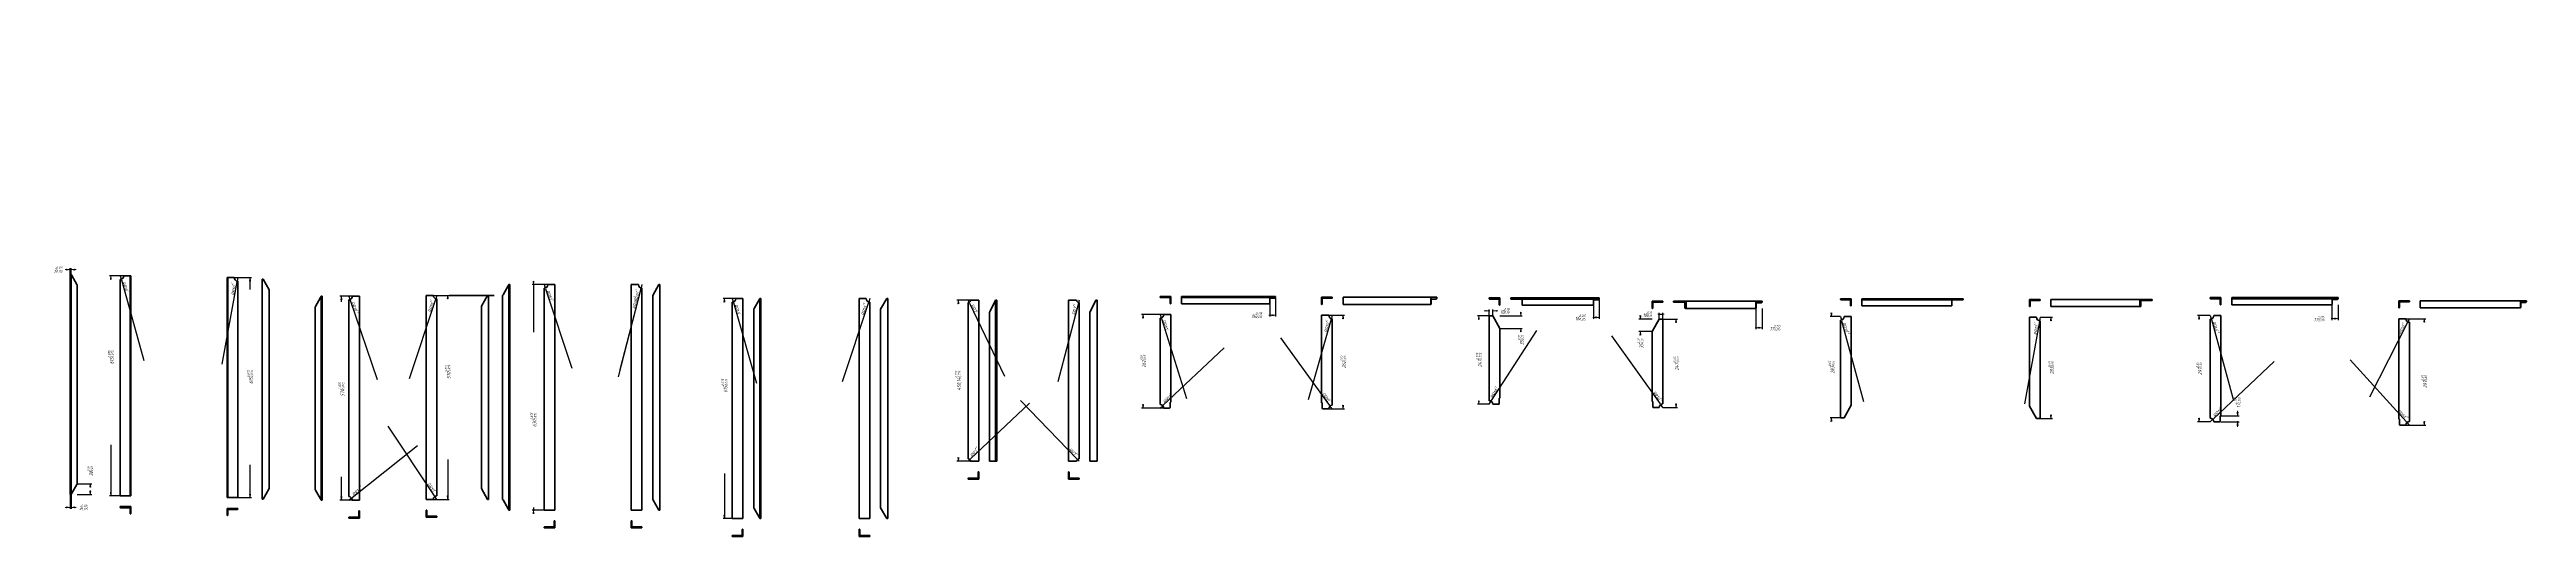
# Model space of a CAD drawing. Header units: millimetres. Extents: x -47 to 3413, y -383 to 297.
import ezdxf

# ---------------------------------------------------------------- set-up
doc = ezdxf.new("R2010")
doc.units = ezdxf.units.MM
doc.linetypes.add('K5LT_BASIC', pattern=[0])
doc.linetypes.add('K5LT_THIN', pattern=[0])
doc.layers.add('Системный слой', color=7, linetype='Continuous')
doc.layers.add('Системный слой (1)', color=7, linetype='Continuous', true_color=0x909090)
doc.styles.add('KDIMTEXTSTYLE', font='GOST_AU.SHX', dxfattribs={"width": 0.96, "oblique": 15, "height": 5})
doc.dimstyles.new('KDIMSTYLE (0.50)', dxfattribs={"dimtxt": 5, "dimasz": 1, "dimexe": 2, "dimexo": 0, "dimgap": 1, "dimtad": 1, "dimlfac": 2, "dimtxsty": 'KDIMTEXTSTYLE', "dimsah": 1, "dimcen": 0, "dimdle": 1, "dimadec": 0, "dimazin": 0, "dimtfac": 0.667, "dimtmove": 0, "dimatfit": 3, "dimfxl": 1, "dimtvp": 1, "dimtolj": 1, "dimtzin": 0, "dimarcsym": 0})

# ---------------------------------------------------------------- blocks, each defined once
blk = doc.blocks.new('KDIMARROW_01')
at = {"layer": 'Системный слой'}
blk.add_hatch(color=0, dxfattribs=at).paths.add_polyline_path([(0, 0), (-5, 0.658262491226197), (-4.5, 5.51091059616309e-16), (-5, -0.6582624912261956)])
at = {"layer": 'Системный слой', "color": 0, "linetype": 'K5LT_THIN', "lineweight": 18}
for p, q in [((-4.5, 5.51091059616309e-16), (-5, 0.658262491226197)), ((-5, 0.658262491226197), (0, 0)), ((0, 0), (-5, -0.6582624912261956)), ((-5, -0.6582624912261956), (-4.5, 5.51091059616309e-16))]:
    blk.add_line(p, q, dxfattribs=at)
at = {"layer": 'Системный слой (1)', "color": 0, "linetype": 'K5LT_THIN', "lineweight": 18}
blk.add_line((0, 0), (-1, 0), dxfattribs=at)
blk = doc.blocks.new('KDIMARROW_02')
at = {"layer": 'Системный слой'}
blk.add_hatch(color=0, dxfattribs=at).paths.add_polyline_path([(4.5, -5.51091059616309e-16), (5, 0.6582624912261956), (0, 0), (5, -0.658262491226197)])
at = {"layer": 'Системный слой', "color": 0, "linetype": 'K5LT_THIN', "lineweight": 18}
for p, q in [((5, 0.6582624912261956), (0, 0)), ((0, 0), (5, -0.658262491226197)), ((0, 0), (7, -8.572527594031472e-16)), ((4.5, -5.51091059616309e-16), (5, 0.6582624912261956)), ((5, -0.658262491226197), (4.5, -5.51091059616309e-16))]:
    blk.add_line(p, q, dxfattribs=at)
at = {"layer": 'Системный слой (1)', "color": 0, "linetype": 'K5LT_THIN', "lineweight": 18}
blk.add_line((0, 0), (-1, 0), dxfattribs=at)

msp = doc.modelspace()

# ---------------------------------------------------------------- linework, layer by layer
at = {"layer": 'Системный слой (1)', "color": 5, "linetype": 'K5LT_BASIC', "lineweight": 60, "true_color": 0x0000ff}
for p, q in [((-16.37074557870733, -17.19240466261795), (-17.87074557870756, -17.19240466261795)), ((-17.87074557870756, -17.19240466261795), (-17.87074557870756, -22.19240466261795)), ((-17.87074557870756, -324.6924046626179), (-17.87074557870756, -22.19240466261795)), ((-16.87074557870733, -22.19240466261795), (-17.87074557870756, -22.19240466261795)), ((-16.37074557870733, -17.19240466261795), (-15.37074557870733, -18.9571105449711)), ((-16.37074557870733, -22.16734184815101), (-16.37074557870733, -17.19240466261795)), ((-16.37074557870733, -324.6924046626179), (-16.37074557870733, -22.16734184815101)), ((-15.37074557870733, -18.9571105449711), (-8.370745578707329, -31.31005172144171)), ((-8.370745578707329, -31.31005172144171), (-7.870745578707556, -32.19240466261795)), ((-7.870745578707556, -309.6924046626179), (-7.870745578707556, -32.19240466261795)), ((52.12925442129063, -326.6924046626179), (52.12925442129085, -24.19240466261795)), ((57.12925442129085, -19.19240466261795), (65.12925442129085, -19.19240466261795)), ((65.12925442129085, -19.19240466261795), (67.12925442129085, -19.19240466261795)), ((66.12925442129085, -20.9571105449711), (66.12925442129085, -33.31005172144171)), ((66.12925442129085, -312.5747576037942), (66.12925442129085, -33.31005172144171)), ((66.62925442129085, -34.19240466261795), (67.12925442129085, -34.19240466261795)), ((67.12925442129085, -34.19240466261795), (67.12925442129085, -19.19240466261795)), ((67.12925442129097, -311.6924046626179), (67.12925442129085, -34.19240466261795)), ((203.3701977232838, -21.67987325538451), (201.3701977232838, -21.67987325538451)), ((201.3701977232838, -36.67987325538451), (201.3701977232838, -21.67987325538451)), ((202.3701977232838, -23.44457913773766), (202.3701977232838, -35.79752031420827)), ((211.3701977232838, -21.67987325538451), (203.3701977232838, -21.67987325538451)), ((216.370197723284, -329.1798732553845), (216.3701977232838, -26.67987325538451)), ((251.8701977232843, -23.67987325538451), (250.370197723284, -23.67987325538451)), ((250.370197723284, -331.1798732553845), (250.370197723284, -23.67987325538451)), ((260.370197723284, -38.67987325538451), (251.8701977232843, -23.67987325538451)), ((586.8738887366046, -45.66096737623616), (593.8738887366046, -33.30802619976527)), ((594.8738887366046, -31.54332031741257), (593.8738887366046, -33.30802619976527)), ((596.3738887366048, -31.54332031741257), (594.8738887366046, -31.54332031741257)), ((594.8738887366046, -31.54332031741257), (594.8738887366046, -36.51825750294563)), ((596.3738887366048, -36.54332031741257), (596.3738887366048, -31.54332031741257)), ((649.3738887366044, -31.54332031741257), (659.3738887366044, -31.54332031741257)), ((659.3738887366044, -346.5433203174126), (659.3738887366044, -31.54332031741257)), ((765.991060222446, -346.5433203174126), (765.991060222446, -31.54332031741257)), ((775.991060222446, -31.54332031741257), (765.991060222446, -31.54332031741257)), ((804.4910840403654, -31.54332031741257), (795.9910840403654, -46.54332031741257)), ((805.9910840403654, -31.54332031741257), (804.4910840403654, -31.54332031741257)), ((805.9910840403654, -346.5433203174126), (805.9910840403654, -31.54332031741257)), ((201.8701977232838, -36.67987325538451), (201.3701977232838, -36.67987325538451)), ((201.3701977232837, -314.1798732553845), (201.3701977232838, -36.67987325538451)), ((202.3701977232838, -315.0622261965608), (202.3701977232838, -35.79752031420827)), ((260.370197723284, -316.1798732553845), (260.370197723284, -38.67987325538451)), ((324.8872516160991, -61.84295542451258), (324.387251616099, -62.72530836568893)), ((324.387251616099, -317.725308365647), (324.387251616099, -62.72530836568893)), ((324.8872516160991, -61.84295542451258), (331.8872516160988, -49.49001424804248)), ((332.887251616099, -47.72530836568893), (331.8872516160988, -49.49001424804248)), ((334.387251616099, -47.72530836568893), (332.887251616099, -47.72530836568893)), ((332.887251616099, -47.72530836568893), (332.8872516160989, -52.70024555122245)), ((332.8872516160989, -327.7503711801551), (332.8872516160989, -52.70024555122245)), ((333.387251616099, -52.72530836568893), (334.3872516160989, -52.72530836568893)), ((334.3872516160989, -52.72530836568893), (334.387251616099, -47.72530836568893)), ((334.3872516160993, -327.7253083656885), (334.3872516160989, -52.72530836568893)), ((371.3872516160975, -327.7253083656885), (371.3872516160991, -52.72530836568893)), ((376.3872516160991, -47.72530836568893), (386.3872516160948, -47.72530836568893)), ((386.3872516160948, -332.7253083656469), (386.3872516160948, -47.72530836568893)), ((479.5957107910424, -331.5433203173916), (479.5957107910424, -46.54332031743354)), ((489.5957107910381, -46.54332031743354), (479.5957107910424, -46.54332031743354)), ((494.5957107910397, -326.5433203174331), (494.5957107910381, -51.54332031743354)), ((511.5957346089582, -46.54332031743343), (574.5957346089582, -46.54332031741251)), ((565.1420511202214, -46.54332031741512), (556.6420511202214, -61.54332031741512)), ((556.6420511202214, -316.5433203173732), (556.6420511202214, -61.54332031741512)), ((566.6420511202214, -46.54332031741512), (565.1420511202214, -46.54332031741512)), ((566.6420511202214, -331.5433203173732), (566.6420511202214, -46.54332031741512)), ((586.8738887366046, -45.66096737623616), (586.3738887366048, -46.54332031741257)), ((586.3738887366048, -331.5433203174126), (586.3738887366048, -46.54332031741257)), ((594.8738887366048, -346.5433203174126), (594.8738887366046, -36.51825750294563)), ((595.3738887366051, -36.54332031741257), (596.3738887366048, -36.54332031741257)), ((596.3738887366048, -346.5433203174126), (596.3738887366048, -36.54332031741257)), ((644.3738887366044, -346.5433203174126), (644.3738887366044, -36.54332031741257)), ((780.991060222446, -346.5433203174126), (780.991060222446, -36.54332031741257)), ((795.9910840403654, -331.5433203174126), (795.9910840403654, -46.54332031741257)), ((907.01271347192, -358.4126447354648), (907.01271347192, -55.91264473546482)), ((912.01271347192, -50.91264473546482), (922.0127134719199, -50.91264473546482)), ((922.0127134719199, -358.4126447354648), (922.0127134719199, -50.91264473546482)), ((937.0127134719198, -65.91264473546482), (937.5127134719198, -65.03029179428842)), ((937.0127134719198, -343.4126447354648), (937.0127134719198, -65.91264473546482)), ((937.5127134719198, -65.03029179428842), (944.5127134719197, -52.67735061781809)), ((944.5127134719197, -52.67735061781809), (945.5127134719198, -50.91264473546482)), ((945.5127134719198, -50.91264473546482), (947.0127134719198, -50.91264473546482)), ((945.5127134719198, -50.91264473546482), (945.5127134719198, -55.88758192099789)), ((945.5127134719198, -358.4126447354648), (945.5127134719198, -55.88758192099789)), ((947.0127134719198, -55.91264473546482), (946.0127134719197, -55.91264473546482)), ((947.0127134719198, -55.91264473546482), (947.0127134719198, -50.91264473546482)), ((947.0127134719198, -358.4126447354648), (947.0127134719198, -55.91264473546482)), ((1094.305208590116, -50.91264473546482), (1084.305208590116, -50.91264473546482)), ((1084.305208590116, -358.4126447354648), (1084.305208590116, -50.91264473546482)), ((1099.305208590116, -358.4126447354648), (1099.305208590116, -55.91264473546482)), ((1122.805232408035, -50.91264473546482), (1114.305232408035, -65.91264473546482)), ((1114.305232408035, -343.4126447354648), (1114.305232408035, -65.91264473546482)), ((1124.305232408035, -50.91264473546482), (1122.805232408035, -50.91264473546482)), ((1124.305232408035, -358.4126447354648), (1124.305232408035, -50.91264473546482)), ((1236.438513077865, -274.7212903855491), (1236.438513077864, -56.65161506544746)), ((1239.938513077864, -53.15161506544746), (1251.438513077864, -53.15161506544746)), ((1251.438513077864, -278.2212903855491), (1251.438513077864, -53.15161506544746)), ((1266.938513077889, -69.62220330074194), (1273.938513077888, -55.21043859486048)), ((1274.938513077888, -53.15161506544746), (1273.938513077888, -55.21043859486048)), ((1274.938513077888, -53.15161506544746), (1274.938513077886, -56.61571668058514)), ((1276.438513077886, -53.15161506544746), (1274.938513077888, -53.15161506544746)), ((1274.938513077886, -274.7571887704113), (1274.938513077886, -56.61571668058514)), ((1275.438513077886, -56.65161506544746), (1276.438513077997, -56.65161506544746)), ((1276.438513077997, -56.65161506544746), (1276.438513077886, -53.15161506544746)), ((1276.438513077997, -274.7212903855491), (1276.438513077997, -56.65161506544746)), ((1376.671040855751, -278.2212903855491), (1376.671040855751, -53.15161506544746)), ((1388.171040855751, -53.15161506544746), (1376.671040855751, -53.15161506544746)), ((1391.67104085575, -274.7212903855491), (1391.671040855751, -56.65161506544746)), ((1415.171072375749, -53.15161506544746), (1406.671072375749, -70.65161506544746)), ((1416.671072375749, -53.15161506544746), (1415.171072375749, -53.15161506544746)), ((1416.671072375749, -278.2212903855491), (1416.671072375749, -53.15161506544746)), ((1504.770599684329, -49.15161506544763), (1504.770599684329, -48.15161506544746)), ((1509.770599684329, -48.15161506544746), (1504.770599684329, -48.15161506544746)), ((1509.770599684329, -49.65161506544757), (1505.270599684329, -49.65161506544752)), ((1509.770599684329, -48.15161506544746), (1517.770599684329, -48.15161506544746)), ((1509.770599684329, -49.65161506544757), (1509.770599684329, -48.15161506544746)), ((1517.770599684329, -49.65161506544746), (1509.770599684329, -49.65161506544757)), ((1518.770599684329, -48.15161506544746), (1517.770599684329, -48.15161506544746)), ((1518.770599684329, -50.65161506544763), (1518.770599684329, -48.15161506544746)), ((1519.27059968433, -48.15161506544746), (1518.770599684329, -48.15161506544746)), ((1518.770599684329, -50.65161506544763), (1518.770599684329, -57.65161506544754)), ((1519.27059968433, -48.15161506544746), (1519.770599684329, -48.15161506544746)), ((1519.770599684329, -58.15161506544749), (1519.270599684329, -58.15161506544749)), ((1519.770599684329, -48.15161506544746), (1519.770599684329, -58.15161506544749)), ((1539.77059968444, -48.15161506544746), (1534.77059968444, -48.15161506544746)), ((1534.77059968444, -49.65161506544746), (1534.77059968444, -48.15161506544746)), ((1534.77059968444, -49.65161506544746), (1534.77059968444, -50.65161506544763)), ((1539.745536869973, -49.65161506544752), (1534.77059968444, -49.65161506544746)), ((1534.77059968444, -50.65161506544763), (1534.77059968444, -57.65161506544754)), ((1534.77059968444, -57.65161506544754), (1534.77059968444, -58.15161506544749)), ((1657.270599684331, -58.15161506544749), (1534.77059968444, -58.15161506544749)), ((1660.795662498794, -49.65161506544752), (1539.745536869973, -49.65161506544752)), ((1539.77059968444, -49.15161506544763), (1539.77059968444, -48.15161506544746)), ((1660.770599684327, -48.15161506544746), (1539.77059968444, -48.15161506544746)), ((1657.770599684324, -57.65161506544754), (1657.270599684331, -58.15161506544749)), ((1657.770599684317, -50.65161506544763), (1657.770599684324, -57.65161506544754)), ((1664.770599684322, -50.65161506544763), (1657.770599684317, -50.65161506544763)), ((1660.770599684327, -49.15161506544763), (1660.770599684327, -48.15161506544746)), ((1665.770599684328, -48.15161506544746), (1660.770599684327, -48.15161506544746)), ((1665.770599684327, -49.65161506544757), (1660.795662498794, -49.65161506544752)), ((1665.770599684327, -49.65161506544757), (1664.770599684322, -50.65161506544763)), ((1665.770599684327, -49.65161506544757), (1665.770599684328, -48.15161506544746)), ((1730.774519705042, -49.15161506544757), (1730.274519705043, -49.15161506544757)), ((1730.274519705043, -49.15161506544757), (1730.274519705043, -59.1516150654476)), ((1730.274519705043, -59.1516150654476), (1730.774519705043, -59.1516150654476)), ((1730.774519705042, -49.15161506544757), (1731.274519705043, -49.15161506544757)), ((1731.274519705043, -49.15161506544757), (1732.274519705043, -49.15161506544757)), ((1731.274519705043, -51.65161506544774), (1731.274519705043, -49.15161506544757)), ((1731.274519705043, -51.65161506544774), (1731.274519705043, -58.65161506544766)), ((1740.274519705043, -49.15161506544757), (1732.274519705043, -49.15161506544757)), ((1732.274519705043, -50.65161506544757), (1740.274519705043, -50.65161506544769)), ((1740.274519705043, -50.65161506544769), (1740.274519705043, -49.15161506544757)), ((1740.274519705043, -49.15161506544757), (1745.274519705042, -49.15161506544757)), ((1740.274519705043, -50.65161506544769), (1744.774519705043, -50.65161506544763)), ((1745.274519705042, -50.15161506544774), (1745.274519705042, -49.15161506544757)), ((1882.774543522963, -49.15161506544757), (1760.274543523072, -49.15161506544757)), ((1760.274543523072, -59.1516150654476), (1760.274543523072, -49.15161506544757)), ((1882.774543522963, -59.1516150654476), (1760.274543523072, -59.1516150654476)), ((1882.774543522963, -49.15161506544757), (1883.274543522963, -49.15161506544757)), ((1882.774543522963, -49.15161506544757), (1882.774543522963, -59.1516150654476)), ((1883.274543522957, -58.65161506544766), (1882.774543522963, -59.1516150654476)), ((1890.274543522984, -49.15161506544757), (1883.274543522963, -49.15161506544757)), ((1890.274543522955, -51.65161506544774), (1883.27454352295, -51.65161506544774)), ((1883.27454352295, -51.65161506544774), (1883.274543522957, -58.65161506544766)), ((1890.274543522984, -49.15161506544757), (1891.274543522963, -49.15161506544757)), ((1891.274543522992, -50.65161506544757), (1890.274543522955, -51.65161506544774)), ((1891.274543522992, -50.65161506544757), (1891.274543522963, -49.15161506544757)), ((1969.488923556018, -50.15161506544774), (1964.488923556018, -50.15161506544774)), ((1964.488923556018, -51.15161506544791), (1964.488923556018, -50.15161506544774)), ((1969.488923556018, -51.65161506544786), (1964.988923556018, -51.6516150654478)), ((1969.488923556018, -50.15161506544774), (1977.488923556017, -50.15161506544774)), ((1969.488923556018, -51.65161506544786), (1969.488923556018, -50.15161506544774)), ((1977.488923556018, -51.65161506544774), (1969.488923556018, -51.65161506544786)), ((1978.488923556017, -50.15161506544774), (1977.488923556017, -50.15161506544774)), ((1978.988923556019, -50.15161506544774), (1978.488923556017, -50.15161506544774)), ((1978.488923556018, -52.65161506544791), (1978.488923556017, -50.15161506544774)), ((1978.488923556018, -52.65161506544791), (1978.488923556018, -59.65161506544783)), ((1978.988923556019, -50.15161506544774), (1979.488923556018, -50.15161506544774)), ((1979.488923556018, -60.15161506544777), (1978.988923556018, -60.15161506544777)), ((1979.488923556018, -50.15161506544774), (1979.488923556018, -60.15161506544777)), ((2112.988923559233, -50.15161506544774), (1994.4889235592, -50.15161506544774)), ((1994.488923559213, -51.15161506544791), (1994.4889235592, -50.15161506544774)), ((1994.488923559213, -51.15161506544791), (1994.4889235592, -51.6516150654478)), ((2113.0139863737, -51.6516150654478), (1994.4889235592, -51.6516150654478)), ((2010.238923559226, -52.65161506544791), (2010.238923559226, -59.65161506544783)), ((2109.488923559233, -60.15161506544777), (2011.113923559205, -60.15161506544777)), ((2109.988923559173, -59.65161506544783), (2109.488923559233, -60.15161506544777)), ((2109.988923559226, -52.65161506544791), (2109.988923559173, -59.65161506544783)), ((2116.988923559231, -52.65161506544791), (2109.988923559226, -52.65161506544791)), ((2117.988923559237, -50.15161506544774), (2112.988923559233, -50.15161506544774)), ((2112.988923559233, -51.15161506544791), (2112.988923559233, -50.15161506544774)), ((2117.988923559233, -51.65161506544786), (2113.0139863737, -51.6516150654478)), ((2117.988923559233, -51.65161506544786), (2116.988923559231, -52.65161506544791)), ((2117.988923559233, -51.65161506544786), (2117.988923559237, -50.15161506544774)), ((2192.046851547123, -54.65161506544786), (2192.046851547123, -64.65161506544788)), ((2192.546851547123, -54.65161506544786), (2192.046851547123, -54.65161506544786)), ((2192.046851547123, -64.65161506544788), (2192.546851547123, -64.65161506544788)), ((2192.546851547123, -54.65161506544786), (2193.046851547123, -54.65161506544786)), ((2193.046851547123, -57.15161506544803), (2193.046851547123, -54.65161506544786)), ((2193.046851547123, -54.65161506544786), (2194.046851547124, -54.65161506544786)), ((2193.046851547123, -57.15161506544803), (2193.046851547123, -64.15161506544794)), ((2202.046851547123, -54.65161506544786), (2194.046851547124, -54.65161506544786)), ((2194.046851547123, -56.15161506544786), (2202.046851547123, -56.15161506544797)), ((2202.046851547123, -54.65161506544786), (2207.046851547123, -54.65161506544786)), ((2202.046851547123, -56.15161506544797), (2202.046851547123, -54.65161506544786)), ((2202.046851547123, -56.15161506544797), (2206.546851547123, -56.15161506544791)), ((2207.046851547123, -55.65161506544803), (2207.046851547123, -54.65161506544786)), ((2222.046875365053, -56.15161506544797), (2222.046875365053, -54.65161506544786)), ((2222.046875365053, -54.65161506544786), (2239.546875365053, -54.65161506544786)), ((2222.046875365053, -56.15161506544797), (2236.04687536505, -56.15161506544786)), ((2237.796875365066, -57.15161506544803), (2237.796875365066, -64.15161506544794)), ((2238.671875365046, -64.65161506544788), (2239.546875365053, -64.65161506544794)), ((2337.046875365049, -54.65161506544786), (2239.546875365053, -54.65161506544786)), ((2239.546875365053, -64.65161506544794), (2239.546875365053, -54.65161506544786)), ((2337.046875365078, -64.65161506544788), (2239.546875365053, -64.65161506544794)), ((2337.046875365049, -54.65161506544786), (2337.546875365074, -54.65161506544786)), ((2337.046875365049, -54.65161506544786), (2337.046875365078, -64.65161506544788)), ((2337.546875365013, -64.15161506544794), (2337.046875365078, -64.65161506544788)), ((2344.546875365071, -54.65161506544786), (2337.546875365074, -54.65161506544786)), ((2344.546875365071, -57.15161506544803), (2337.546875365067, -57.15161506544803)), ((2337.546875365067, -57.15161506544803), (2337.546875365013, -64.15161506544794)), ((2344.546875365071, -54.65161506544786), (2345.546875365073, -54.65161506544786)), ((2345.546875365048, -56.15161506544786), (2344.546875365071, -57.15161506544803)), ((2345.546875365048, -56.15161506544786), (2345.546875365073, -54.65161506544786)), ((2455.105175526994, -52.15161506544803), (2455.105175526994, -51.15161506544786)), ((2460.105175526994, -51.15161506544786), (2455.105175526994, -51.15161506544786)), ((2460.105175526994, -52.65161506544797), (2455.605175526994, -52.65161506544791)), ((2460.105175526994, -52.65161506544797), (2460.105175526994, -51.15161506544786)), ((2470.105175526994, -51.15161506544786), (2460.105175526994, -51.15161506544786)), ((2468.105175526994, -52.65161506544786), (2460.105175526994, -52.65161506544797)), ((2469.105175526994, -60.65161506544794), (2469.105175526994, -53.65161506544803)), ((2470.105175526994, -61.15161506544794), (2469.605175526994, -61.15161506544788)), ((2470.105175526994, -61.15161506544794), (2470.105175526994, -51.15161506544786)), ((2490.105175526995, -51.15161506544786), (2485.105175526995, -51.15161506544786)), ((2485.105175526995, -52.65161506544791), (2485.105175526995, -51.15161506544786)), ((2485.105175526995, -52.65161506544791), (2485.105175526995, -53.65161506544783)), ((2490.080112712528, -52.65161506544791), (2485.105175526995, -52.65161506544791)), ((2485.105175526995, -53.65161506544783), (2485.105175526995, -60.65161506544794)), ((2485.105175526995, -60.65161506544794), (2485.105175526995, -61.15161506544788)), ((2485.105175526995, -61.15161506544788), (2609.980175527015, -61.15161506544788)), ((2490.080112712528, -52.65161506544791), (2626.605175527015, -52.65161506544791)), ((2490.105175526995, -52.15161506544803), (2490.105175526995, -51.15161506544786)), ((2490.105175526995, -51.15161506544786), (2626.605175527015, -51.15161506544786)), ((2610.855175527015, -60.65161506544794), (2610.855175527015, -53.65161506544803)), ((2626.605175527015, -52.15161506544803), (2626.605175527015, -51.15161506544786)), ((2626.605175527015, -52.65161506544791), (2626.605175527015, -52.15161506544803)), ((2719.049637809263, -62.15161506544811), (2719.049637809263, -52.15161506544803)), ((2719.049637809263, -52.15161506544803), (2729.049637809263, -52.15161506544803)), ((2719.049637809263, -62.15161506544811), (2719.549637809263, -62.15161506544806)), ((2720.049637809263, -61.65161506544811), (2720.049637809263, -54.6516150654482)), ((2721.049637809263, -53.65161506544803), (2729.049637809263, -53.65161506544814)), ((2729.049637809263, -53.65161506544814), (2729.049637809263, -52.15161506544803)), ((2729.049637809263, -52.15161506544803), (2734.049637809263, -52.15161506544803)), ((2729.049637809263, -53.65161506544814), (2733.549637809263, -53.65161506544808)), ((2734.049637809263, -53.1516150654482), (2734.049637809263, -52.15161506544803)), ((2749.049637809263, -52.15161506544803), (2873.049637809283, -52.15161506544803)), ((2749.049637809263, -62.15161506544806), (2749.049637809263, -52.15161506544803)), ((2749.049637809263, -62.15161506544806), (2873.049637809283, -62.15161506544811)), ((2873.049637809283, -62.15161506544811), (2873.049637809283, -52.15161506544803)), ((2873.049637809283, -52.15161506544803), (2890.549637809283, -52.15161506544803)), ((2873.049637809283, -62.15161506544811), (2873.924637809283, -62.15161506544806)), ((2874.799637809283, -61.65161506544811), (2874.799637809283, -54.6516150654482)), ((2876.549637809283, -53.65161506544803), (2890.549637809283, -53.65161506544814)), ((2890.549637809283, -53.65161506544814), (2890.549637809283, -52.15161506544803)), ((2976.614637568142, -49.65161506544797), (2971.614637568143, -49.65161506544797)), ((2971.614637568143, -50.65161506544814), (2971.614637568143, -49.65161506544797)), ((2976.614637568142, -51.15161506544808), (2972.114637568143, -51.15161506544803)), ((2976.614637568142, -49.65161506544797), (2984.614637568144, -49.65161506544797)), ((2976.614637568142, -51.15161506544808), (2976.614637568142, -49.65161506544797)), ((2984.614637568143, -51.15161506544797), (2976.614637568142, -51.15161506544808)), ((2985.614637568144, -49.65161506544797), (2984.614637568144, -49.65161506544797)), ((2985.614637568143, -52.15161506544814), (2985.614637568144, -49.65161506544797)), ((2986.114637568144, -49.65161506544797), (2985.614637568144, -49.65161506544797)), ((2985.614637568143, -52.15161506544814), (2985.614637568143, -59.15161506544806)), ((2986.114637568144, -49.65161506544797), (2986.614637568143, -49.65161506544797)), ((2986.614637568143, -59.651615065448), (2986.114637568143, -59.651615065448)), ((2986.614637568143, -49.65161506544797), (2986.614637568143, -59.651615065448)), ((3006.614637568151, -49.65161506544797), (3001.614637568151, -49.65161506544797)), ((3001.614637568151, -51.15161506544797), (3001.614637568151, -49.65161506544797)), ((3001.614637568151, -51.15161506544797), (3001.614637568151, -52.15161506544814)), ((3006.589574753684, -51.15161506544803), (3001.614637568151, -51.15161506544797)), ((3001.614637568151, -52.15161506544814), (3001.614637568151, -59.15161506544806)), ((3001.614637568151, -59.15161506544806), (3001.614637568151, -59.651615065448)), ((3141.614637568172, -59.651615065448), (3001.614637568151, -59.651615065448)), ((3145.139700382645, -51.15161506544803), (3006.589574753684, -51.15161506544803)), ((3006.614637568151, -50.65161506544814), (3006.614637568151, -49.65161506544797)), ((3145.114637568178, -49.65161506544797), (3006.614637568151, -49.65161506544797)), ((3142.114637568198, -59.15161506544806), (3141.614637568172, -59.651615065448)), ((3149.114637568173, -52.15161506544814), (3142.114637568168, -52.15161506544814)), ((3142.114637568168, -52.15161506544814), (3142.114637568198, -59.15161506544806)), ((3150.114637568178, -49.65161506544797), (3145.114637568178, -49.65161506544797)), ((3145.114637568178, -50.65161506544814), (3145.114637568178, -49.65161506544797)), ((3150.114637568178, -51.15161506544808), (3145.139700382645, -51.15161506544803)), ((3150.114637568178, -51.15161506544808), (3149.114637568173, -52.15161506544814)), ((3150.114637568178, -51.15161506544808), (3150.114637568178, -49.65161506544797)), ((3235.294637477141, -54.15161506544808), (3234.794637477143, -54.15161506544808)), ((3234.794637477143, -54.15161506544808), (3234.794637477143, -64.15161506544811)), ((3234.794637477143, -64.15161506544811), (3235.294637477143, -64.15161506544811)), ((3235.294637477141, -54.15161506544808), (3235.794637477141, -54.15161506544808)), ((3235.794637477141, -54.15161506544808), (3236.794637477141, -54.15161506544808)), ((3235.794637477143, -56.65161506544825), (3235.794637477141, -54.15161506544808)), ((3235.794637477143, -56.65161506544825), (3235.794637477143, -63.65161506544817)), ((3244.794637477143, -54.15161506544808), (3236.794637477141, -54.15161506544808)), ((3236.794637477143, -55.65161506544808), (3244.794637477143, -55.6516150654482)), ((3244.794637477143, -54.15161506544808), (3249.794637477143, -54.15161506544808)), ((3244.794637477143, -55.6516150654482), (3244.794637477143, -54.15161506544808)), ((3244.794637477143, -55.6516150654482), (3249.294637477143, -55.65161506544814)), ((3249.794637477143, -55.15161506544825), (3249.794637477143, -54.15161506544808)), ((3404.794661295091, -54.15161506544808), (3264.794661295071, -54.15161506544808)), ((3264.794661295071, -64.15161506544811), (3264.794661295071, -54.15161506544808)), ((3404.794661295091, -64.15161506544811), (3264.794661295071, -64.15161506544811)), ((3404.794661295091, -54.15161506544808), (3405.294661295092, -54.15161506544808)), ((3404.794661295091, -54.15161506544808), (3404.794661295091, -64.15161506544811)), ((3405.294661295118, -63.65161506544817), (3404.794661295091, -64.15161506544811)), ((3412.294661295093, -54.15161506544808), (3405.294661295092, -54.15161506544808)), ((3405.294661295087, -56.65161506544825), (3405.294661295118, -63.65161506544817)), ((3412.294661295093, -56.65161506544825), (3405.294661295087, -56.65161506544825)), ((3412.294661295093, -54.15161506544808), (3413.294661295091, -54.15161506544808)), ((3413.294661295097, -55.65161506544808), (3412.294661295093, -56.65161506544825)), ((3413.294661295097, -55.65161506544808), (3413.294661295091, -54.15161506544808)), ((1266.938513077889, -69.62220330074194), (1266.438513077889, -70.65161506544746)), ((1266.438513077888, -278.2212903855491), (1266.438513077889, -70.65161506544746)), ((1406.671072375749, -278.2212903855491), (1406.671072375749, -70.65161506544746)), ((1504.770599684329, -199.1516150654447), (1504.770599684329, -78.15161506555705)), ((1519.770599684329, -73.15161506555705), (1509.770599684329, -73.15161506555705)), ((1519.770599684329, -195.6516150654184), (1519.770599684329, -73.15161506555705)), ((1730.274519705043, -74.15161506555842), (1740.274519705043, -74.15161506555842)), ((1730.274519705043, -196.6516150654197), (1730.274519705043, -74.15161506555842)), ((1745.274519705042, -200.1516150654461), (1745.274519705043, -79.15161506555842)), ((1964.488923556018, -193.6516150686639), (1964.488923556018, -75.15161506863114)), ((1964.488923556018, -75.15161506863114), (1969.488923556018, -75.15161506864388)), ((1969.488923556018, -75.15161506864388), (1979.488923556018, -92.65161506864388)), ((1979.488923556018, -190.1516150686402), (1979.488923556018, -92.65161506864388)), ((2202.046851547123, -79.65161506545928), (2192.046851547123, -97.15161506545928)), ((2192.046851547123, -194.6516150654556), (2192.046851547123, -97.15161506545928)), ((2207.046851547123, -79.65161506544655), (2202.046851547123, -79.65161506545928)), ((2207.046851547123, -198.1516150654793), (2207.046851547123, -79.65161506544655)), ((2455.105175526994, -81.15161506544814), (2455.105175526994, -217.6516150654688)), ((2470.105175526994, -76.15161506544837), (2460.105175526994, -76.15161506544837)), ((2470.105175526994, -76.15161506544837), (2470.105175526994, -200.1516150654686)), ((2719.049637809263, -77.15161506544769), (2719.049637809263, -201.1516150654679)), ((2719.049637809263, -77.15161506544769), (2729.049637809263, -77.15161506544769)), ((2734.049637809263, -82.15161506544746), (2734.049637809263, -218.6516150654681)), ((2971.614637568143, -218.1516150654838), (2971.614637568143, -79.65161506545746)), ((2986.614637568143, -74.65161506545746), (2976.614637568143, -74.65161506545746)), ((2986.614637568143, -214.6516150654859), (2986.614637568143, -74.65161506545746)), ((3234.794637477143, -79.15161506545724), (3244.794637477143, -79.15161506545724)), ((3234.794637477143, -219.1516150654857), (3234.794637477143, -79.15161506545724)), ((3249.794637477143, -222.6516150654836), (3249.794637477143, -84.15161506545724)), ((1509.770599684329, -204.1516150654452), (1517.770599684329, -204.1516150654475)), ((1518.770599684329, -203.1516150654684), (1518.77059968433, -196.1516150654479)), ((1519.27059968433, -195.6516150654479), (1519.770599684329, -195.6516150654184)), ((1730.774519705042, -196.6516150654493), (1730.274519705043, -196.6516150654197)), ((1731.274519705043, -204.1516150654697), (1731.274519705042, -197.1516150654493)), ((1740.274519705043, -205.1516150654465), (1732.274519705043, -205.1516150654488)), ((1969.488923556018, -198.6516150686675), (1977.488923556017, -198.6516150686639)), ((1978.488923556017, -197.6516150686621), (1978.488923556019, -190.6516150686643)), ((1978.988923556019, -190.1516150686639), (1979.488923556018, -190.1516150686402)), ((2192.546851547123, -194.6516150654793), (2192.046851547123, -194.6516150654556)), ((2193.046851547123, -202.1516150654775), (2193.046851547123, -195.1516150654797)), ((2202.046851547123, -203.1516150654829), (2194.046851547124, -203.1516150654793)), ((2470.105175526994, -200.1516150654686), (2460.105175526994, -217.6516150654688)), ((2719.049637809263, -201.1516150654679), (2729.049637809263, -218.6516150654681)), ((2460.105175526994, -217.6516150654688), (2455.105175526994, -217.6516150654688)), ((2729.049637809263, -218.6516150654681), (2734.049637809263, -218.6516150654681)), ((2976.614637568142, -223.1516150654838), (2984.614637568144, -223.1516150654779)), ((2985.614637568144, -222.1516150654791), (2985.614637568144, -215.1516150654782)), ((2986.114637568144, -214.6516150654779), (2986.614637568143, -214.6516150654859)), ((3235.294637477141, -219.1516150654777), (3234.794637477143, -219.1516150654857)), ((3235.794637477141, -226.6516150654788), (3235.794637477141, -219.6516150654779)), ((3244.794637477143, -227.6516150654836), (3236.794637477141, -227.6516150654777)), ((1274.938513077886, -274.7571887704113), (1274.938513077888, -278.2212903855491)), ((1275.438513077886, -274.7212903855491), (1276.438513077997, -274.7212903855491)), ((1276.438513077997, -278.2212903855491), (1276.438513077997, -274.7212903855491)), ((-15.37074557870733, -322.9276987802648), (-8.370745578707329, -310.5747576037942)), ((-8.370745578707329, -310.5747576037942), (-7.870745578707556, -309.6924046626179)), ((1236.438513077864, -302.2212903855484), (1236.438513077864, -303.2212903856589)), ((1236.438513077864, -303.2212903856589), (1239.938513077864, -303.2212903855484)), ((1239.938513077864, -301.7212903855489), (1236.938513077865, -301.7212903855479)), ((1239.938513077865, -278.2212903855491), (1251.438513077864, -278.2212903855491)), ((1249.438513077864, -301.7212903855502), (1239.938513077864, -301.7212903855489)), ((1239.938513077864, -303.2212903855484), (1239.938513077864, -301.7212903855489)), ((1239.938513077864, -303.2212903855484), (1251.438513077864, -303.2212903855507)), ((1249.438513077864, -301.7212903855502), (1251.438513077886, -301.7212903855507)), ((1250.438513077866, -293.7212903855507), (1250.438513077865, -300.7212903855502)), ((1250.938513077866, -293.2212903855507), (1251.438513077888, -293.2212903855507)), ((1251.438513077886, -301.7212903855507), (1251.438513077888, -293.2212903855507)), ((1251.438513077864, -303.2212903855507), (1251.438513077886, -301.7212903855507)), ((1266.938513077889, -278.2212903855491), (1266.438513077888, -278.2212903855491)), ((1266.938513077889, -278.2212903855491), (1273.938513077888, -278.2212903855491)), ((1274.938513077888, -278.2212903855491), (1273.938513077888, -278.2212903855491)), ((1276.438513077997, -278.2212903855491), (1274.938513077888, -278.2212903855491)), ((1388.17104085575, -278.2212903855491), (1376.671040855751, -278.2212903855491)), ((1376.671040855728, -301.7212903855504), (1376.671040855727, -293.2212903855504)), ((1377.171040855749, -293.2212903855504), (1376.671040855727, -293.2212903855504)), ((1378.67104085575, -301.72129038555), (1376.671040855728, -301.7212903855504)), ((1376.671040855751, -303.2212903855504), (1376.671040855728, -301.7212903855504)), ((1388.171040855751, -303.2212903855482), (1376.671040855751, -303.2212903855504)), ((1377.671040855749, -293.7212903855504), (1377.67104085575, -300.72129038555)), ((1378.67104085575, -301.72129038555), (1388.171040855751, -301.7212903855486)), ((1388.171040855751, -303.2212903855482), (1388.171040855751, -301.7212903855486)), ((1388.171040855751, -301.7212903855486), (1391.17104085575, -301.7212903855477)), ((1391.671040855751, -303.2212903856587), (1388.171040855751, -303.2212903855482)), ((1391.671040855751, -302.2212903855482), (1391.671040855751, -303.2212903856587)), ((1416.671072375749, -278.2212903855491), (1406.671072375749, -278.2212903855491)), ((-17.87074557870756, -324.6924046626179), (-16.87074557870733, -324.6924046626179)), ((-16.87074557870733, -324.6924046626179), (-16.37074557870733, -324.6924046626179)), ((-16.37074557870733, -324.6924046626179), (-15.37074557870733, -322.9276987802648)), ((52.12925442129063, -326.6924046626179), (52.62925442129085, -326.6924046626179)), ((57.12925442129085, -341.6924046626182), (52.12925442129085, -341.6924046626182)), ((52.12925442129085, -342.6924046626184), (52.12925442129085, -341.6924046626182)), ((65.12925442129074, -326.6924046626179), (52.62925442129085, -326.6924046626179)), ((52.62925442129085, -343.1924046626184), (57.12925442129085, -343.1924046626184)), ((57.12925442129085, -343.1924046626184), (57.12925442129085, -341.6924046626182)), ((67.12925442129085, -341.6924046626182), (57.12925442129085, -341.6924046626182)), ((57.12925442129085, -343.1924046626184), (65.12925442129085, -343.1924046626184)), ((67.12925442129097, -326.6924046626179), (65.12925442129074, -326.6924046626179)), ((65.12925442129085, -343.1924046626184), (67.12925442129085, -343.1924046626184)), ((66.12925442129085, -324.9276987802648), (66.12925442129085, -312.5747576037942)), ((66.12925442129085, -344.1924046626184), (66.12925442129085, -351.1924046626184)), ((67.12925442129097, -311.6924046626179), (66.62925442129085, -311.6924046626179)), ((67.12925442129097, -311.6924046626179), (67.12925442129097, -326.6924046626179)), ((67.12925442129085, -343.1924046626184), (67.12925442129085, -341.6924046626182)), ((67.12925442129085, -351.6924046626182), (67.12925442129085, -343.1924046626184)), ((201.3701977232837, -314.1798732553845), (201.3701977232837, -329.1798732553845)), ((201.3701977232837, -314.1798732553845), (201.8701977232838, -314.1798732553845)), ((201.3701977232837, -329.1798732553845), (203.3701977232839, -329.1798732553845)), ((201.3701977232838, -345.679873255385), (201.3701977232838, -344.1798732553848)), ((201.3701977232838, -344.1798732553848), (211.3701977232838, -344.1798732553848)), ((203.3701977232838, -345.679873255385), (201.3701977232838, -345.679873255385)), ((201.3701977232838, -354.1798732553848), (201.3701977232838, -345.679873255385)), ((202.3701977232838, -327.4151673730314), (202.3701977232838, -315.0622261965608)), ((203.3701977232839, -329.1798732553845), (215.8701977232838, -329.1798732553845)), ((211.3701977232838, -345.679873255385), (203.3701977232838, -345.679873255385)), ((211.3701977232838, -345.679873255385), (211.3701977232838, -344.1798732553848)), ((211.3701977232838, -344.1798732553848), (216.3701977232838, -344.1798732553848)), ((215.8701977232838, -345.679873255385), (211.3701977232838, -345.679873255385)), ((216.370197723284, -329.1798732553845), (215.8701977232838, -329.1798732553845)), ((216.3701977232838, -345.179873255385), (216.3701977232838, -344.1798732553848)), ((251.8701977232843, -331.1798732553845), (250.370197723284, -331.1798732553845)), ((260.370197723284, -316.1798732553845), (251.8701977232843, -331.1798732553845)), ((324.387251616099, -317.725308365647), (324.887251616099, -318.6076613068234)), ((331.8872516160989, -330.9606024832936), (324.887251616099, -318.6076613068234)), ((331.8872516160989, -330.9606024832936), (332.8872516160991, -332.725308365647)), ((332.8872516160989, -327.7503711801551), (332.8872516160991, -332.725308365647)), ((334.3872516160993, -332.7253083656885), (332.8872516160991, -332.725308365647)), ((333.387251616099, -327.7253083656885), (334.3872516160993, -327.7253083656885)), ((334.3872516160993, -332.7253083656885), (334.3872516160993, -327.7253083656885)), ((386.3872516160948, -332.7253083656469), (376.3872516160975, -332.7253083656885)), ((479.5957107910424, -331.5433203173916), (489.5957107910397, -331.5433203174331)), ((556.6420511202214, -316.5433203173732), (565.1420511202214, -331.5433203173732)), ((565.1420511202214, -331.5433203173732), (566.6420511202214, -331.5433203173732)), ((586.3738887366048, -331.5433203174126), (586.8738887366048, -332.4256732585895)), ((593.8738887366046, -344.7786144350603), (586.8738887366048, -332.4256732585895)), ((593.8738887366046, -344.7786144350603), (594.8738887366048, -346.5433203174126)), ((795.9910840403654, -331.5433203174126), (804.4910840403654, -346.5433203174126)), ((937.5127134719198, -344.2949976766412), (937.0127134719198, -343.4126447354648)), ((944.5127134719197, -356.6479388531114), (937.5127134719198, -344.2949976766412)), ((1122.805232408035, -358.4126447354648), (1114.305232408035, -343.4126447354648)), ((66.62925442129085, -351.6924046626182), (67.12925442129085, -351.6924046626182)), ((201.8701977232838, -354.1798732553848), (201.3701977232838, -354.1798732553848)), ((202.3701977232838, -346.679873255385), (202.3701977232838, -353.679873255385)), ((371.3872516160991, -356.7253083656886), (371.3872516160991, -357.7253083656885)), ((371.3872516160991, -357.7253083656885), (376.3872516160991, -357.7253083656886)), ((376.3872516160991, -356.2253083656885), (371.8872516160948, -356.2253083656885)), ((384.3872516160948, -356.2253083656886), (376.3872516160991, -356.2253083656885)), ((376.3872516160991, -357.7253083656886), (376.3872516160991, -356.2253083656885)), ((376.3872516160991, -357.7253083656886), (386.3872516160948, -357.7253083656886)), ((384.3872516160948, -356.2253083656886), (386.3872516160991, -356.2253083656888)), ((385.3872516160948, -348.2253083656888), (385.3872516160948, -355.2253083656884)), ((385.8872516160947, -347.7253083656886), (386.3872516160991, -347.7253083656886)), ((386.3872516160991, -356.2253083656888), (386.3872516160991, -347.7253083656886)), ((386.3872516160948, -357.7253083656886), (386.3872516160991, -356.2253083656888)), ((480.0957107910425, -346.5433203174331), (479.5957107910381, -346.5433203174331)), ((479.5957107910381, -355.0433203174332), (479.5957107910381, -346.5433203174331)), ((479.5957107910424, -356.5433203174331), (479.5957107910381, -355.0433203174332)), ((481.5957107910424, -355.0433203174331), (479.5957107910381, -355.0433203174332)), ((489.5957107910381, -356.5433203174331), (479.5957107910424, -356.5433203174331)), ((480.5957107910424, -347.0433203174332), (480.5957107910424, -354.0433203174329)), ((481.5957107910424, -355.0433203174331), (489.5957107910381, -355.043320317433)), ((489.5957107910381, -356.5433203174331), (489.5957107910381, -355.043320317433)), ((489.5957107910381, -355.043320317433), (494.0957107910424, -355.043320317433)), ((494.5957107910381, -356.543320317433), (489.5957107910381, -356.5433203174331)), ((494.5957107910381, -355.5433203174331), (494.5957107910381, -356.543320317433)), ((595.3738887366046, -346.5433203174126), (594.8738887366048, -346.5433203174126)), ((596.3738887366048, -346.5433203174126), (595.3738887366046, -346.5433203174126)), ((659.3738887366044, -346.5433203174126), (644.3738887366044, -346.5433203174126)), ((644.3738887366044, -370.5433203174136), (644.3738887366044, -371.5433203174134)), ((644.3738887366044, -371.5433203174134), (649.3738887366044, -371.5433203174134)), ((649.3738887366044, -370.0433203174132), (644.8738887366044, -370.0433203174132)), ((649.3738887366044, -371.5433203174134), (649.3738887366044, -370.0433203174132)), ((657.3738887366044, -370.0433203174134), (649.3738887366044, -370.0433203174132)), ((649.3738887366044, -371.5433203174134), (659.3738887366044, -371.5433203174134)), ((657.3738887366044, -370.0433203174134), (659.3738887366044, -370.0433203174134)), ((658.3738887366044, -362.0433203174132), (658.3738887366044, -369.0433203174132)), ((658.8738887366043, -361.5433203174134), (659.3738887366044, -361.5433203174134)), ((659.3738887366044, -370.0433203174134), (659.3738887366044, -361.5433203174134)), ((659.3738887366044, -371.5433203174134), (659.3738887366044, -370.0433203174134)), ((765.991060222446, -346.5433203174126), (780.991060222446, -346.5433203174126)), ((765.991060222446, -370.0433203174118), (765.991060222446, -361.5433203174118)), ((766.4910602224461, -361.5433203174118), (765.991060222446, -361.5433203174118)), ((767.991060222446, -370.0433203174118), (765.991060222446, -370.0433203174118)), ((765.991060222446, -371.5433203174118), (765.991060222446, -370.0433203174118)), ((775.991060222446, -371.5433203174118), (765.991060222446, -371.5433203174118)), ((766.991060222446, -362.0433203174116), (766.991060222446, -369.0433203174116)), ((767.991060222446, -370.0433203174118), (775.991060222446, -370.0433203174116)), ((775.991060222446, -370.0433203174116), (780.491060222446, -370.0433203174116)), ((775.991060222446, -371.5433203174118), (775.991060222446, -370.0433203174116)), ((780.991060222446, -371.5433203174118), (775.991060222446, -371.5433203174118)), ((780.991060222446, -370.5433203174121), (780.991060222446, -371.5433203174118)), ((804.4910840403654, -346.5433203174126), (805.9910840403654, -346.5433203174126)), ((922.0127134719199, -358.4126447354648), (907.01271347192, -358.4126447354648)), ((921.01271347192, -373.9126447354649), (921.01271347192, -380.9126447354648)), ((921.51271347192, -373.4126447354649), (922.0127134719199, -373.4126447354649)), ((922.0127134719199, -381.9126447354651), (922.0127134719199, -373.4126447354649)), ((945.5127134719198, -358.4126447354648), (944.5127134719197, -356.6479388531114)), ((946.0127134719197, -358.4126447354648), (945.5127134719198, -358.4126447354648)), ((946.0127134719197, -358.4126447354648), (947.0127134719198, -358.4126447354648)), ((1099.305208590116, -358.4126447354648), (1084.305208590116, -358.4126447354648)), ((1084.805208590116, -373.4126447354648), (1084.305208590116, -373.4126447354648)), ((1084.305208590116, -381.9126447354649), (1084.305208590116, -373.4126447354648)), ((1085.305208590116, -373.9126447354648), (1085.305208590116, -380.9126447354647)), ((1122.805232408035, -358.4126447354648), (1124.305232408035, -358.4126447354648)), ((907.01271347192, -383.4126447354649), (907.01271347192, -382.4126447354648)), ((907.01271347192, -383.4126447354649), (912.01271347192, -383.4126447354649)), ((912.01271347192, -381.9126447354649), (907.51271347192, -381.9126447354649)), ((920.0127134719199, -381.9126447354651), (912.01271347192, -381.9126447354649)), ((912.01271347192, -381.9126447354649), (912.01271347192, -383.4126447354649)), ((912.01271347192, -383.4126447354649), (922.0127134719199, -383.4126447354649)), ((920.0127134719199, -381.9126447354651), (922.0127134719199, -381.9126447354651)), ((922.0127134719199, -383.4126447354649), (922.0127134719199, -381.9126447354651)), ((1086.305208590116, -381.9126447354649), (1084.305208590116, -381.9126447354649)), ((1084.305208590116, -383.4126447354648), (1084.305208590116, -381.9126447354649)), ((1094.305208590116, -383.4126447354648), (1084.305208590116, -383.4126447354648)), ((1086.305208590116, -381.9126447354649), (1094.305208590116, -381.9126447354648)), ((1094.305208590116, -381.9126447354648), (1098.805208590116, -381.9126447354648)), ((1094.305208590116, -381.9126447354648), (1094.305208590116, -383.4126447354648)), ((1099.305208590116, -383.4126447354648), (1094.305208590116, -383.4126447354648)), ((1099.305208590116, -383.4126447354648), (1099.305208590116, -382.4126447354647))]:
    msp.add_line(p, q, dxfattribs=at)
for centre, radius, start, end in [((52.12925442129085, -19.19240466261795), 5.000000000000004, 269.9999999999999, 275.7391704772668), ((52.12925442129085, -19.19240466261795), 5.000000000000004, 275.7391704772668, 0), ((216.3701977232838, -21.67987325538451), 5.000000000000004, 180, 264.2608295227332), ((216.3701977232838, -21.67987325538451), 5.000000000000004, 264.2608295227332, 270), ((644.3738887366044, -31.54332031741257), 5.000000000000004, 270, 0), ((780.991060222446, -31.54332031741257), 5.000000000000004, 180, 270), ((371.3872516160991, -47.72530836568893), 5.000000000000004, 270, 0), ((494.5957107910381, -46.54332031743354), 5.000000000000004, 180, 270), ((907.01271347192, -50.91264473546482), 5.000000000000004, 270, 0), ((1099.305208590116, -50.91264473546482), 5.000000000000004, 180, 270), ((1236.438513077864, -53.15161506544746), 3.499999999999948, 270, 0), ((1391.671040855751, -53.15161506544746), 3.499999999999948, 180, 270), ((1505.270599684329, -49.15161506544757), 0.4999999999999454, 180, 270.000000000013), ((1517.770599684329, -50.65161506544743), 1.000000000000001, 0, 90), ((1519.270599684329, -57.65161506544754), 0.4999999999999454, 180, 270), ((1730.774519705043, -58.65161506544766), 0.4999999999999454, 270, 0), ((1732.274519705043, -51.65161506544754), 1.000000000000001, 89.9999999999886, 180), ((1744.774519705043, -50.15161506544769), 0.4999999999999454, 269.999999999987, 0), ((1964.988923556018, -51.15161506544786), 0.4999999999999454, 180, 270), ((1977.488923556018, -52.65161506544771), 1.000000000000001, 0, 90), ((1978.988923556018, -59.65161506544783), 0.4999999999999454, 180, 270), ((2192.546851547123, -64.15161506544794), 0.4999999999999454, 270, 0), ((2194.046851547123, -57.15161506544783), 1.000000000000001, 89.9999999999886, 180), ((2206.546851547123, -55.65161506544797), 0.4999999999999454, 270, 0), ((2455.605175526994, -52.15161506544797), 0.4999999999999454, 180, 270.000000000013), ((2468.105175526994, -53.65161506544783), 0.9999999999998903, 0, 90), ((2469.605175526994, -60.65161506544794), 0.4999999999999454, 180, 270), ((2719.549637809263, -61.65161506544811), 0.4999999999999454, 270, 0), ((2721.049637809263, -54.651615065448), 0.9999999999998903, 90, 180), ((2733.549637809263, -53.15161506544814), 0.4999999999999454, 269.999999999987, 0), ((2972.114637568143, -50.65161506544808), 0.4999999999999454, 180, 270.000000000013), ((2984.614637568143, -52.15161506544794), 1.000000000000001, 0, 90), ((2986.114637568143, -59.15161506544806), 0.4999999999999454, 180, 270), ((3235.294637477143, -63.65161506544817), 0.4999999999999454, 270, 0), ((3236.794637477143, -56.65161506544806), 1.000000000000001, 89.9999999999886, 180), ((3249.294637477143, -55.1516150654482), 0.4999999999999454, 269.999999999987, 0), ((1504.770599684329, -73.15161506556296), 4.999999999999894, 270, 0), ((1745.274519705043, -74.15161506556433), 4.999999999999894, 180, 270), ((2455.105175526994, -76.15161506544837), 4.999999999999894, 270, 0), ((2734.049637809263, -77.15161506544769), 4.999999999999894, 180, 270), ((2971.614637568143, -74.65161506544882), 4.999999999999894, 270, 0), ((3249.794637477143, -79.1516150654486), 4.999999999999894, 180, 270), ((1504.770599684329, -204.1516150654465), 4.999999999999893, 0, 90.0000000000052), ((1517.770599684329, -203.1516150654465), 0.9999999999998903, 270.0000000011594, 0), ((1519.27059968433, -196.1516150654465), 0.500000000000167, 90, 180), ((1730.774519705042, -197.1516150654479), 0.500000000000167, 0, 90), ((1732.274519705043, -204.1516150654479), 0.9999999999998903, 180, 269.9999999988406), ((1745.274519705042, -205.1516150654479), 4.999999999999893, 89.99999999999478, 180), ((1964.488923556018, -198.6516150686621), 4.999999999999893, 0, 90.0000000000417), ((1977.488923556017, -197.6516150686621), 0.9999999999998903, 269.9999999998827, 0), ((1978.988923556019, -190.6516150686621), 0.500000000000167, 90, 180), ((2192.546851547123, -195.1516150654775), 0.500000000000167, 0, 90), ((2194.046851547123, -202.1516150654775), 0.9999999999998903, 180, 270.0000000001173), ((2207.046851547123, -203.1516150654775), 4.999999999999893, 89.99999999995832, 180), ((2971.614637568143, -223.1516150654779), 4.999999999999893, 0, 90), ((2984.614637568144, -222.1516150654779), 0.9999999999998903, 270.0000000000651, 0), ((2986.114637568144, -215.1516150654779), 0.4999999999999454, 90, 180.000000000026), ((3235.294637477141, -219.6516150654777), 0.4999999999999454, 0, 90), ((3236.794637477141, -226.6516150654777), 0.9999999999998903, 180, 269.9999999999349), ((3249.794637477143, -227.6516150654777), 4.999999999999893, 90, 180), ((1236.438513077865, -278.2212903855491), 3.499999999999948, 0, 90), ((1391.67104085575, -278.2212903855491), 3.499999999999948, 90, 180), ((1236.938513077864, -302.2212903855479), 0.500000000000167, 89.99999999998697, 180), ((1249.438513077865, -300.7212903855502), 0.9999999999998903, 269.9999999999905, 0), ((1250.938513077866, -293.7212903855507), 0.500000000000167, 89.99999999998697, 180), ((1377.171040855749, -293.7212903855504), 0.500000000000167, 0, 90.00000000001303), ((1378.67104085575, -300.72129038555), 0.9999999999998903, 179.9999999999847, 270.0000000000096), ((1391.17104085575, -302.2212903855477), 0.500000000000167, 0, 90.00000000001303), ((52.62925442129074, -342.6924046626184), 0.4999999999999454, 180, 270), ((65.12925442129085, -344.1924046626182), 0.9999999999998903, 0, 90), ((203.3701977232838, -346.6798732553848), 0.9999999999998903, 90, 180.0000000000171), ((215.8701977232839, -345.179873255385), 0.4999999999999454, 270, 0), ((371.3872516160975, -332.7253083656885), 5.000000000000004, 0, 90), ((494.5957107910397, -331.5433203174331), 5.000000000000004, 90, 180), ((66.62925442129085, -351.1924046626184), 0.4999999999999454, 180, 270), ((201.8701977232838, -353.679873255385), 0.4999999999999454, 270, 0), ((371.8872516160947, -356.7253083656885), 0.4999999999999454, 89.99999999998697, 180.000000000013), ((384.3872516160948, -355.2253083656888), 1.000000000000001, 270, 0), ((385.8872516160947, -348.2253083656886), 0.4999999999999454, 90, 180.000000000013), ((480.0957107910425, -347.0433203174331), 0.4999999999999454, 0, 90.00000000001303), ((481.5957107910424, -354.0433203174332), 1.000000000000001, 179.9999999999784, 270), ((494.0957107910425, -355.543320317433), 0.4999999999999454, 0, 90.00000000002606), ((644.8738887366043, -370.5433203174132), 0.4999999999999454, 89.99999999998697, 180), ((657.3738887366044, -369.0433203174134), 0.9999999999998903, 270, 0), ((658.8738887366043, -362.0433203174134), 0.4999999999999454, 90, 179.9999999999739), ((766.4910602224461, -362.0433203174118), 0.4999999999999454, 0, 89.99999999997397), ((767.991060222446, -369.0433203174118), 0.9999999999998903, 180.0000000000041, 270), ((780.4910602224461, -370.5433203174116), 0.4999999999999454, 0, 90.00000000001303), ((921.51271347192, -373.9126447354649), 0.4999999999999454, 90, 180), ((1084.805208590116, -373.9126447354648), 0.4999999999999454, 0, 90), ((907.51271347192, -382.4126447354648), 0.4999999999999454, 90, 180), ((920.0127134719199, -380.9126447354651), 1.000000000000001, 270, 0), ((1086.305208590116, -380.9126447354649), 1.000000000000001, 180, 270.000000000013), ((1098.805208590116, -382.4126447354647), 0.4999999999999454, 0, 90)]:
    msp.add_arc(centre, radius, start, end, dxfattribs=at)
for centre, major_axis, ratio, start_param, end_param in [((65.12925442129085, -20.95711054497053), (1.080570705129906e-16, 1.764705882352759), 0.5666666666666629, 4.71238898038439, 6.283185307179586), ((66.62925442129085, -33.3100517214416), (5.402853525649534e-17, 0.8823529411763802), 0.5666666666666628, 1.570796326794994, 3.141592653589793), ((203.3701977232838, -23.44457913773709), (1.080570705129906e-16, 1.764705882352759), 0.5666666666666629, 0, 1.570796326795196), ((201.8701977232838, -35.79752031420816), (5.402853525649534e-17, 0.8823529411763802), 0.5666666666666628, 3.141592653589793, 4.712388980384592), ((2008.488923559202, -52.65161506544771), (-1.750000000000007, 2.143131898507876e-16), 0.5714285714285697, 3.141592653589651, 4.712388980382871), ((2011.113923559202, -59.65161506544783), (-0.8749999999999072, 1.07156594925382e-16), 0.5714285714285697, 0, 1.570796326795512), ((2236.046875365042, -57.15161506544783), (-1.750000000000007, 2.143131898507876e-16), 0.5714285714285697, 3.141592653589651, 4.712388980382871), ((2238.671875365042, -64.15161506544794), (-0.8749999999999072, 1.07156594925382e-16), 0.5714285714285697, 0, 1.570796326795512), ((2609.980175527015, -60.65161506544794), (0.8749999999999072, 0), 0.5714285714285697, 4.712388980384242, 6.283185307179586), ((2612.605175527015, -53.65161506544783), (1.749999999999813, 0), 0.5714285714285697, 1.570796326795023, 3.141592653589822), ((2873.924637809283, -61.65161506544811), (0.8749999999999072, 0), 0.5714285714285697, 4.712388980384242, 6.283185307179586), ((2876.549637809283, -54.651615065448), (1.749999999999813, 0), 0.5714285714285697, 1.570796326795023, 3.141592653589822), ((65.12925442129085, -324.9276987802654), (1.080570705129905e-16, 1.764705882352758), 0.5666666666666633, 3.141592653589793, 4.712388980384996), ((66.62925442129085, -312.5747576037944), (5.402853525649531e-17, 0.8823529411763796), 0.5666666666666632, 0, 1.570796326794802), ((201.8701977232838, -315.0622261965609), (5.402853525649531e-17, 0.8823529411763796), 0.5666666666666632, 4.712388980384784, 6.283185307179586), ((203.3701977232838, -327.415167373032), (1.080570705129905e-16, 1.764705882352758), 0.5666666666666633, 1.57079632679459, 3.141592653589793)]:
    msp.add_ellipse(centre, major_axis=major_axis, ratio=ratio, start_param=start_param, end_param=end_param, dxfattribs=at)
for points, knots in [([(-16.87074557870733, -22.19240466261795), (-16.83689886316893, -22.19240229763494), (-16.78820034841237, -22.19241050964507), (-16.72529394492562, -22.19236717398149), (-16.67816998408352, -22.19227646321633), (-16.62753670821485, -22.19205000229795), (-16.57922078850061, -22.1915892264783), (-16.53024869913747, -22.19071977605444), (-16.48654429238218, -22.18934411149138), (-16.45337975312145, -22.1874746606286), (-16.43011596860333, -22.1855333740782), (-16.41300290232721, -22.1836036724016), (-16.39405300230078, -22.18054841362334), (-16.37605572329653, -22.17556618871754), (-16.37074490934492, -22.17052509728882), (-16.37074557870733, -22.16734184815101)], [0, 0, 0, 0, 2.051912720181141, 2.972909765658232, 3.968685470683266, 5.107296094067581, 6.388393571152098, 7.456047805512704, 8.955993946503693, 10.24688093168514, 10.89318878910952, 11.75418991544421, 12.61313926007121, 14.07349999767974, 16, 16, 16, 16]), ([(332.8872516160989, -52.70024555122245), (332.8872652601331, -52.70508883083335), (332.8968688044682, -52.71073045644442), (332.9252524964199, -52.71601040406438), (332.9502030036099, -52.71889311100011), (332.9829516029233, -52.72125821914591), (333.0241578642647, -52.72300600545657), (333.0717716687732, -52.7241422273205), (333.1232199148958, -52.72479933033458), (333.1934751221083, -52.72522611458714), (333.2818179537305, -52.7253165723792), (333.3534006892691, -52.7253082113009), (333.387251616099, -52.72530836568893)], [0, 0, 0, 0, 2.378387675569966, 3.309548800879629, 4.195947452982283, 5.206837060200679, 6.329767932138112, 7.384149438573449, 8.424115879381757, 9.4639117478974, 11.33528591392124, 13, 13, 13, 13]), ([(594.8738887366046, -36.51825750294563), (594.8739023806177, -36.52310078530007), (594.883505935461, -36.52874241324713), (594.9118896527407, -36.53402236106439), (594.9368401667384, -36.53690506642005), (594.9695887590315, -36.5392701726268), (595.0107950043634, -36.54101795768548), (595.0584087955851, -36.54215417912451), (595.109857035404, -36.54281128205815), (595.1801122426166, -36.54323806631078), (595.2684550742374, -36.54332852410306), (595.3400378097751, -36.5433201630247), (595.3738887366051, -36.54332031741257)], [0, 0, 0, 0, 2.378389022523093, 3.309550532424622, 4.195948990261899, 5.2068380216565, 6.329768316380155, 7.384149438605625, 8.424115879415778, 9.463911747940678, 11.33528591395228, 13, 13, 13, 13]), ([(945.5127134719198, -55.88758192099789), (945.5127271159313, -55.89242520335256), (945.5223306707749, -55.89806683129956), (945.5507143880563, -55.90334677911659), (945.5756649020531, -55.90622948447219), (945.6084134943469, -55.90859459067912), (945.6496197396798, -55.91034237573763), (945.6972335309003, -55.91147859717694), (945.7486817707202, -55.91213570011035), (945.8189369779327, -55.91256248436298), (945.9072798095533, -55.91265294215532), (945.9788625450894, -55.91264458107747), (946.0127134719197, -55.91264473546482)], [0, 0, 0, 0, 2.378389022519211, 3.30955053242505, 4.195948990274811, 5.206838021664566, 6.329768316389813, 7.384149438618354, 8.42411587943001, 9.463911747947014, 11.33528591396364, 13, 13, 13, 13]), ([(1274.938513077886, -56.61571668058514), (1274.938517660014, -56.62133361246424), (1274.944684643117, -56.62799620270238), (1274.962778291014, -56.63472671524312), (1274.978964639423, -56.63874069318496), (1275.002025976557, -56.64251760232042), (1275.034926752481, -56.64588318282074), (1275.07627762518, -56.6483644990941), (1275.12403602475, -56.64997416732797), (1275.175617158212, -56.6509022630238), (1275.245992514787, -56.65150209911423), (1275.333988252435, -56.65162618056394), (1275.405111484032, -56.65161486170251), (1275.438513077886, -56.65161506544746)], [0, 0, 0, 0, 2.078953981526005, 2.833698770225647, 3.591736352107633, 4.548140487960646, 5.637167696670851, 6.846461071873608, 7.981489060875607, 9.10145614811105, 10.22064911701938, 12.23289860638742, 14, 14, 14, 14]), ([(1539.77059968444, -49.15161506544763), (1539.770597319446, -49.18546178099001), (1539.770605531463, -49.23416029575043), (1539.770562195811, -49.29706669924036), (1539.770471485025, -49.34419066008178), (1539.770245024121, -49.39482393594847), (1539.769784248292, -49.4431398556593), (1539.768914797874, -49.49211194502183), (1539.767539133318, -49.53581635177497), (1539.765669682441, -49.56898089103586), (1539.763728395898, -49.59224467555529), (1539.761798694218, -49.60935774183093), (1539.758743435448, -49.62830764185767), (1539.753761210538, -49.64630492086098), (1539.74872011909, -49.65161573481032), (1539.745536869973, -49.65161506544752)], [0, 0, 0, 0, 2.051912720377576, 2.972909765920305, 3.9686854709066, 5.107296094248104, 6.388393571260726, 7.456047805609987, 8.955993946591189, 10.24688093179795, 10.8931887892582, 11.75418991561337, 12.61313926023988, 14.07349999782456, 16, 16, 16, 16]), ([(1660.795662498794, -49.65161506544752), (1660.790819196006, -49.6516014215992), (1660.785177550706, -49.64199778855917), (1660.779897601405, -49.61361388278902), (1660.777014907806, -49.58866331813476), (1660.774649816031, -49.55591477809284), (1660.77290204029, -49.514708651879), (1660.771765822015, -49.46709495954508), (1660.771108719694, -49.41564676663347), (1660.770681935408, -49.3453915594292), (1660.770591477612, -49.25704872780719), (1660.770599838719, -49.18546599227437), (1660.770599684327, -49.15161506544763)], [0, 0, 0, 0, 2.378399045920606, 3.309563417752557, 4.195960429972343, 5.206845176288939, 6.3297711756541, 7.384149438714759, 8.424115879544761, 9.463911748073748, 11.33528591410327, 13, 13, 13, 13]), ([(2113.0139863737, -51.6516150654478), (2113.009143070939, -51.65160142159993), (2113.00350142561, -51.64199778855874), (2112.998221476304, -51.61361388278962), (2112.995338782736, -51.58866331813533), (2112.992973690927, -51.55591477809381), (2112.991225915194, -51.51470865188006), (2112.990089696922, -51.46709495954588), (2112.98943259459, -51.41564676663489), (2112.989005810347, -51.34539155942974), (2112.988915352525, -51.25704872780793), (2112.988923713594, -51.18546599227412), (2112.988923559233, -51.15161506544791)], [0, 0, 0, 0, 2.378399045875629, 3.309563417727331, 4.195960429960205, 5.206845176279291, 6.329771175638523, 7.384149438688647, 8.424115879527587, 9.46391174805526, 11.33528591408788, 13, 13, 13, 13]), ([(2490.105175526995, -52.15161506544803), (2490.105173162011, -52.18546178098711), (2490.105181374022, -52.23416029574341), (2490.105138038358, -52.29706669923021), (2490.105047327594, -52.34419066007189), (2490.104820866674, -52.3948239359413), (2490.104360090855, -52.44313985565424), (2490.103490640431, -52.49211194501854), (2490.102114975869, -52.53581635177204), (2490.100245525005, -52.56898089103299), (2490.098304238454, -52.59224467555254), (2490.096374536778, -52.60935774182795), (2490.093319278001, -52.62830764185526), (2490.088337053096, -52.64630492085999), (2490.083295961664, -52.65161573481075), (2490.080112712528, -52.65161506544791)], [0, 0, 0, 0, 2.051912720176826, 2.972909765665332, 3.968685470681519, 5.107296094061883, 6.388393571144349, 7.45604780550941, 8.95599394649358, 10.24688093168144, 10.89318878909974, 11.7541899154504, 12.61313926008208, 14.07349999767722, 16, 16, 16, 16]), ([(3006.614637568151, -50.65161506544814), (3006.614635203166, -50.6854617809897), (3006.614643415199, -50.73416029574909), (3006.614600079506, -50.7970666992386), (3006.614509368751, -50.84419066008013), (3006.614282907839, -50.89482393594756), (3006.613822132013, -50.9431398556589), (3006.612952681589, -50.99211194502141), (3006.611577017015, -51.03581635177483), (3006.609707566167, -51.06898089103578), (3006.607766279615, -51.09224467555558), (3006.605836577938, -51.10935774183059), (3006.602781319166, -51.12830764185711), (3006.597799094245, -51.14630492086192), (3006.592758002864, -51.15161573481069), (3006.589574753684, -51.15161506544803)], [0, 0, 0, 0, 2.051912720337225, 2.972909765865581, 3.968685470861868, 5.107296094210938, 6.388393571249616, 7.456047805592203, 8.955993946581618, 10.2468809317826, 10.89318878920314, 11.75418991560248, 12.61313926020711, 14.07349999775794, 16, 16, 16, 16]), ([(3145.139700382645, -51.15161506544803), (3145.134857079882, -51.15160142159957), (3145.129215434553, -51.14199778855911), (3145.123935485246, -51.11361388278917), (3145.121052791675, -51.08866331813448), (3145.118687699889, -51.05591477809338), (3145.116939924156, -51.01470865187954), (3145.115803705859, -50.96709495954613), (3145.115146603533, -50.91564676663455), (3145.114719819293, -50.84539155942963), (3145.114629361523, -50.75704872780801), (3145.114637722535, -50.68546599227429), (3145.114637568178, -50.65161506544814)], [0, 0, 0, 0, 2.37839904592684, 3.309563417776857, 4.195960429975347, 5.206845176280315, 6.329771175638992, 7.384149438705837, 8.424115879537311, 9.463911748065792, 11.33528591409569, 13, 13, 13, 13]), ([(1275.438513077886, -274.7212903855491), (1275.404663897041, -274.7212937641426), (1275.355962671692, -274.7212820319184), (1275.293052607353, -274.7213439530643), (1275.245922338008, -274.7214735850812), (1275.195280180143, -274.7217972534414), (1275.146978294661, -274.7224556339256), (1275.098102611198, -274.7236956860994), (1275.054441858382, -274.7256568808153), (1275.021256670015, -274.7283251873731), (1274.997850341117, -274.7311158362721), (1274.98057823361, -274.7339069175883), (1274.961485825902, -274.7383402421397), (1274.943689072589, -274.7454977416301), (1274.938512445329, -274.7527000089298), (1274.938513077886, -274.7571887704113)], [0, 0, 0, 0, 2.049784319211875, 2.969875111764138, 3.964754156590923, 5.102439998962313, 6.382539903979153, 7.447537276834495, 8.939883753613955, 10.23300189408776, 10.88250104968856, 11.75345792703484, 12.62355415592093, 14.10036721678351, 16, 16, 16, 16]), ([(333.387251616099, -327.7253083656885), (333.3534049005594, -327.7253107306714), (333.304706385804, -327.7253025186615), (333.2417999823167, -327.7253458543249), (333.1946760214749, -327.7254365650901), (333.1440427456056, -327.7256630260084), (333.0957268258926, -327.7261238018281), (333.0467547365288, -327.7269932522518), (333.0030503297755, -327.728368916815), (332.9698857905144, -327.7302383676778), (332.9466220059944, -327.7321796542282), (332.9295089397192, -327.7341093559046), (332.9105590396915, -327.7371646146829), (332.8925617606857, -327.7421468395889), (332.8872509467363, -327.7471879310175), (332.8872516160989, -327.7503711801551)], [0, 0, 0, 0, 2.051912720164304, 2.972909765665868, 3.968685470675972, 5.107296094057015, 6.388393571134264, 7.456047805494777, 8.955993946489961, 10.24688093167216, 10.89318878909204, 11.75418991544195, 12.61313926007829, 14.0734999976843, 16, 16, 16, 16])]:
    msp.add_open_spline(points, degree=3, knots=knots, dxfattribs=at)

# ---------------------------------------------------------------- dimensions: what is measured, and where the dimension line sits
at = {"layer": 'Системный слой (1)', "color": 7}
for base, p1, p2, location, override in [((-17.87074557870756, -10.44862087321587), (-16.37074557870733, -17.19240466261795), (-17.87074557870756, -17.19240466261795), (-34.70543292612047, -10.44862087321587), {"dimexo": 0, "dimpost": '\\H5.0;\\W0.965;\\Q15;<>\\H0.65x;\\S0,125^0,125;\\H1.5x;', "dimblk1": 'KDIMARROW_02', "dimblk2": 'KDIMARROW_02', "dimse1": 0, "dimse2": 0, "dimclrt": 7, "dimtolj": 1}), ((1657.770599684317, -74.22204796031724), (1665.770599684327, -50.65161506544763), (1657.770599684317, -50.65161506544763), (1639.714142202927, -74.22204796031724), {"dimexo": 0, "dimpost": '\\H5.0;\\W0.965;\\Q15;<>\\H0.65x;\\S0,215^0,215;\\H1.5x;', "dimblk1": 'KDIMARROW_02', "dimblk2": 'KDIMARROW_02', "dimse1": 0, "dimse2": 0, "dimclrt": 7, "dimtolj": 1}), ((1969.488923556036, -68.10650326968499), (1964.488923556018, -75.15161506863114), (1969.488923556018, -75.15161506864388), (1986.196319109624, -68.10650326972751), {"dimexo": 0, "dimpost": '\\H5.0;\\W0.965;\\Q15;<>\\H0.65x;\\S0,18^0,18;\\H1.5x;', "dimblk1": 'KDIMARROW_02', "dimblk2": 'KDIMARROW_02', "dimse1": 0, "dimse2": 0, "dimclrt": 7, "dimtolj": 1}), ((2109.988923559226, -77.36283150030454), (2117.988923559233, -52.65161506544791), (2109.988923559226, -52.65161506544791), (2091.932466077838, -77.36283150030454), {"dimexo": 0, "dimpost": '\\H5.0;\\W0.965;\\Q15;<>\\H0.65x;\\S0,215^0,215;\\H1.5x;', "dimblk1": 'KDIMARROW_02', "dimblk2": 'KDIMARROW_02', "dimse1": 0, "dimse2": 0, "dimclrt": 7, "dimtolj": 1}), ((2202.046851547106, -72.8372238109884), (2207.046851547123, -79.65161506544655), (2202.046851547123, -79.65161506545928), (2185.339455993517, -72.83722381103092), {"dimexo": 0, "dimpost": '\\H5.0;\\W0.965;\\Q15;<>\\H0.65x;\\S0,18^0,18;\\H1.5x;', "dimblk1": 'KDIMARROW_02', "dimblk2": 'KDIMARROW_02', "dimse1": 0, "dimse2": 0, "dimclrt": 7, "dimtolj": 1}), ((2337.046875365078, -91.78194289215094), (2345.546875365048, -64.65161506544791), (2337.046875365078, -64.65161506544791), (2363.658332846415, -91.78194289215094), {"dimexo": 0, "dimpost": '\\H5.0;\\W0.965;\\Q15;<>\\H0.65x;\\S0,215^0,215;\\H1.5x;', "dimblk1": 'KDIMARROW_02', "dimblk2": 'KDIMARROW_02', "dimse1": 0, "dimse2": 0, "dimclrt": 7, "dimtolj": 1}), ((3141.614637568172, -79.06295709874865), (3150.114637568178, -59.65161506544803), (3141.614637568172, -59.65161506544803), (3123.503180086784, -79.06295709874865), {"dimexo": 0, "dimpost": '\\H5.0;\\W0.965;\\Q15;<>\\H0.65x;\\S0,215^0,215;\\H1.5x;', "dimblk1": 'KDIMARROW_02', "dimblk2": 'KDIMARROW_02', "dimse1": 0, "dimse2": 0, "dimclrt": 7, "dimtolj": 1}), ((-17.87074557870756, -342.6924046626184), (-16.37074557870733, -324.6924046626179), (-17.87074557870756, -324.6924046626179), (0.4639417687055811, -342.6924046626184), {"dimexo": 0, "dimpost": '\\H5.0;\\W0.965;\\Q15;<>\\H0.65x;\\S0,125^0,125;\\H1.5x;', "dimblk1": 'KDIMARROW_02', "dimblk2": 'KDIMARROW_02', "dimse1": 0, "dimse2": 0, "dimclrt": 7, "dimtolj": 1})]:
    msp.add_linear_dim(base=base, p1=p1, p2=p2, location=location, dimstyle='KDIMSTYLE (0.50)', override=override, dxfattribs=at).render()
for base, p1, p2, location, override in [((39.07779316552796, -19.19240466261795), (67.12925442129097, -326.6924046626179), (67.12925442129085, -19.19240466261795), (39.07779316552796, -133.1924046626179), {"dimexo": 0, "dimpost": '\\H5.0;\\W0.965;\\Q15;<>\\H0.65x;\\S0,875^0,875;\\H1.5x;', "dimblk1": 'KDIMARROW_01', "dimblk2": 'KDIMARROW_01', "dimse1": 0, "dimse2": 0, "dimclrt": 7, "dimtolj": 1}), ((233.6008130997978, -21.67987325538451), (201.3701977232837, -329.1798732553845), (201.3701977232838, -21.67987325538451), (233.6008130997978, -160.6798732553845), {"dimexo": 0, "dimpost": '\\H5.0;\\W0.965;\\Q15;<>\\H0.65x;\\S0,875^0,875;\\H1.5x;', "dimblk1": 'KDIMARROW_01', "dimblk2": 'KDIMARROW_01', "dimse1": 0, "dimse2": 0, "dimclrt": 7, "dimtolj": 1}), ((629.4364882463215, -346.5433203174126), (659.3738887366044, -31.54332031741257), (659.3738887366044, -346.5433203174126), (629.4364882463215, -220.5433203174126), {"dimexo": 0, "dimpost": '\\H5.0;\\W0.965;\\Q15;<>\\H0.65x;\\S0,875^0,875;\\H1.5x;', "dimblk1": 'KDIMARROW_01', "dimblk2": 'KDIMARROW_01', "dimse1": 0, "dimse2": 0, "dimclrt": 7, "dimtolj": 1}), ((361.155013296373, -47.72530836568887), (376.3872516160975, -332.7253083656885), (376.3872516160991, -47.72530836568893), (361.1550132963723, -177.7253083656888), {"dimexo": 0, "dimpost": '\\H5.0;\\W0.965;\\Q15;<>\\H0.65x;\\S0,875^0,875;\\H1.5x;', "dimblk1": 'KDIMARROW_01', "dimblk2": 'KDIMARROW_01', "dimse1": 0, "dimse2": 0, "dimclrt": 7, "dimtolj": 1}), ((509.5957346089582, -46.54332031743343), (489.5957107910397, -331.5433203174331), (489.5957107910381, -46.54332031743354), (509.5957346089587, -153.5433203174334), {"dimexo": 0, "dimpost": '\\H5.0;\\W0.965;\\Q15;<>\\H0.65x;\\S0,875^0,875;\\H1.5x;', "dimblk1": 'KDIMARROW_01', "dimblk2": 'KDIMARROW_01', "dimse1": 0, "dimse2": 0, "dimclrt": 7, "dimtolj": 1}), ((896.2144367200837, -50.91264473546482), (922.0127134719199, -358.4126447354648), (922.0127134719199, -50.91264473546482), (896.2144367200837, -172.9126447354648), {"dimexo": 0, "dimpost": '\\H5.0;\\W0.965;\\Q15;<>\\H0.65x;\\S0,875^0,875;\\H1.5x;', "dimblk1": 'KDIMARROW_01', "dimblk2": 'KDIMARROW_01', "dimse1": 0, "dimse2": 0, "dimclrt": 7, "dimtolj": 1}), ((1222.942204802219, -53.15161506544746), (1251.438513077864, -278.2212903855491), (1251.438513077864, -53.15161506544746), (1222.942204802219, -165.6864527254983), {"dimexo": 0, "dimpost": '\\H5.0;\\W0.965;\\Q15;<>\\H0.65x;\\S0,775^0,775;\\H1.5x;', "dimblk1": 'KDIMARROW_01', "dimblk2": 'KDIMARROW_01', "dimse1": 0, "dimse2": 0, "dimclrt": 7, "dimtolj": 1}), ((1480.860354442445, -73.15161506555722), (1509.770599684329, -204.1516150654465), (1509.770599684329, -73.15161506555705), (1480.860354442446, -138.651615065502), {"dimexo": 0, "dimpost": '\\H5.0;\\W0.965;\\Q15;<>\\H0.65x;\\S0,65^0,65;\\H1.5x;', "dimblk1": 'KDIMARROW_01', "dimblk2": 'KDIMARROW_01', "dimse1": 0, "dimse2": 0, "dimclrt": 7, "dimtolj": 1}), ((1760.274543523073, -74.15161506556439), (1740.274519705043, -205.1516150654465), (1740.274519705043, -74.15161506556433), (1760.274543523072, -139.6516150655055), {"dimexo": 0, "dimpost": '\\H5.0;\\W0.965;\\Q15;<>\\H0.65x;\\S0,65^0,65;\\H1.5x;', "dimblk1": 'KDIMARROW_01', "dimblk2": 'KDIMARROW_01', "dimse1": 0, "dimse2": 0, "dimclrt": 7, "dimtolj": 1}), ((1949.963947091043, -75.15161506863114), (1964.488923556018, -198.6516150686621), (1964.488923556018, -75.15161506863114), (1949.963947091043, -136.9016150686466), {"dimexo": 0, "dimpost": '\\H5.0;\\W0.965;\\Q15;<>\\H0.65x;\\S0,575^0,575;\\H1.5x;', "dimblk1": 'KDIMARROW_01', "dimblk2": 'KDIMARROW_01', "dimse1": 0, "dimse2": 0, "dimclrt": 7, "dimtolj": 1}), ((2008.601266478028, -92.65161506864388), (1979.488923556018, -75.15161506864388), (1979.488923556018, -92.65161506864388), (2008.601266478028, -109.3678637716468), {"dimexo": 0, "dimpost": '\\H5.0;\\W0.965;\\Q15;<>\\H0.65x;\\S0,31^0,31;\\H1.5x;', "dimblk1": 'KDIMARROW_01', "dimblk2": 'KDIMARROW_01', "dimse1": 0, "dimse2": 0, "dimclrt": 7, "dimtolj": 1}), ((2175.632060439922, -97.15161506545928), (2192.046851547123, -79.65161506545928), (2192.046851547123, -97.15161506545928), (2175.632060439922, -113.8678637684622), {"dimexo": 0, "dimpost": '\\H5.0;\\W0.965;\\Q15;<>\\H0.65x;\\S0,31^0,31;\\H1.5x;', "dimblk1": 'KDIMARROW_01', "dimblk2": 'KDIMARROW_01', "dimse1": 0, "dimse2": 0, "dimclrt": 7, "dimtolj": 1}), ((2225.404320036102, -79.65161506544655), (2207.046851547123, -203.1516150654775), (2207.046851547123, -79.65161506544655), (2225.404320036102, -141.401615065462), {"dimexo": 0, "dimpost": '\\H5.0;\\W0.965;\\Q15;<>\\H0.65x;\\S0,575^0,575;\\H1.5x;', "dimblk1": 'KDIMARROW_01', "dimblk2": 'KDIMARROW_01', "dimse1": 0, "dimse2": 0, "dimclrt": 7, "dimtolj": 1}), ((2442.501989192129, -217.6516150654688), (2455.105175526994, -76.15161506544837), (2455.105175526994, -217.6516150654688), (2442.501989192129, -146.9016150654586), {"dimexo": 0, "dimpost": '\\H5.0;\\W0.965;\\Q15;<>\\H0.65x;\\S0,65^0,65;\\H1.5x;', "dimblk1": 'KDIMARROW_01', "dimblk2": 'KDIMARROW_01', "dimse1": 0, "dimse2": 0, "dimclrt": 7, "dimtolj": 1}), ((2749.049637809263, -77.15161506544769), (2734.049637809263, -218.6516150654681), (2734.049637809263, -77.15161506544769), (2749.049637809263, -147.9016150654579), {"dimexo": 0, "dimpost": '\\H5.0;\\W0.965;\\Q15;<>\\H0.65x;\\S0,65^0,65;\\H1.5x;', "dimblk1": 'KDIMARROW_01', "dimblk2": 'KDIMARROW_01', "dimse1": 0, "dimse2": 0, "dimclrt": 7, "dimtolj": 1}), ((2955.965565012171, -74.65161506544882), (2971.614637568143, -223.1516150654779), (2971.614637568143, -74.65161506544882), (2955.965565012171, -148.9016150654634), {"dimexo": 0, "dimpost": '\\H5.0;\\W0.965;\\Q15;<>\\H0.65x;\\S0,65^0,65;\\H1.5x;', "dimblk1": 'KDIMARROW_01', "dimblk2": 'KDIMARROW_01', "dimse1": 0, "dimse2": 0, "dimclrt": 7, "dimtolj": 1}), ((3270.53105753226, -79.1516150654486), (3244.794637477143, -227.6516150654777), (3244.794637477143, -79.1516150654486), (3270.53105753226, -167.1516150654486), {"dimexo": 0, "dimpost": '\\H5.0;\\W0.965;\\Q15;<>\\H0.65x;\\S0,65^0,65;\\H1.5x;', "dimblk1": 'KDIMARROW_01', "dimblk2": 'KDIMARROW_01', "dimse1": 0, "dimse2": 0, "dimclrt": 7, "dimtolj": 1}), ((3009.772943130441, -214.6516150654859), (2986.614637568143, -223.1516150654779), (2986.614637568143, -214.6516150654859), (3009.772943130441, -196.5401575841063), {"dimexo": 0, "dimpost": '\\H5.0;\\W0.965;\\Q15;<>\\H0.65x;\\S0,215^0,215;\\H1.5x;', "dimblk1": 'KDIMARROW_02', "dimblk2": 'KDIMARROW_02', "dimse1": 0, "dimse2": 0, "dimclrt": 7, "dimtolj": 1}), ((10.30362911611769, -309.6924046626179), (-7.870745578707556, -324.6924046626179), (-7.870745578707556, -309.6924046626179), (10.30362911611769, -292.1751143565266), {"dimexo": 0, "dimpost": '\\H5.0;\\W0.965;\\Q15;<>\\H0.65x;\\S0,26^0,26;\\H1.5x;', "dimblk1": 'KDIMARROW_01', "dimblk2": 'KDIMARROW_01', "dimse1": 0, "dimse2": 0, "dimclrt": 7, "dimtolj": 1})]:
    msp.add_linear_dim(base=base, p1=p1, p2=p2, angle=90, location=location, dimstyle='KDIMSTYLE (0.50)', override=override, dxfattribs=at).render()
for center, radius, location, override in [((52.12925442129085, -19.19240466261795), 4.999999999999998, (56.80717591154962, -35.82952352434575), {"dimpost": '\\H5.0;\\W0.965;\\Q15;R<>\\H0.65x;\\S+1^;\\H1.5x;', "dimblk2": 'KDIMARROW_01', "dimclrt": 7, "dimtolj": 1}), ((216.3701977232838, -21.67987325538451), 5.000000000000003, (213.2148214553637, -38.67164403114919), {"dimpost": '\\H5.0;\\W0.965;\\Q15;R<>\\H0.65x;\\S+1^;\\H1.5x;', "dimblk2": 'KDIMARROW_01', "dimclrt": 7, "dimtolj": 1}), ((644.3738887366044, -31.54332031741257), 5.000000000000018, (649.8390206973926, -47.9387161997771), {"dimpost": '\\H5.0;\\W0.965;\\Q15;R<>\\H0.65x;\\S+1^;\\H1.5x;', "dimblk2": 'KDIMARROW_01', "dimclrt": 7, "dimtolj": 1}), ((780.991060222446, -31.54332031741257), 4.999999999999998, (774.1708824487131, -57.96376749505703), {"dimpost": '\\H5.0;\\W0.965;\\Q15;R<>\\H0.65x;\\S+1^;\\H1.5x;', "dimblk2": 'KDIMARROW_01', "dimclrt": 7, "dimtolj": 1}), ((780.991060222446, -31.54332031741257), 4.999999999999992, (776.6714158042703, -48.27703913866708), {"dimpost": '\\H5.0;\\W0.965;\\Q15;R<>\\H0.65x;\\S+1^;\\H1.5x;', "dimblk2": 'KDIMARROW_01', "dimclrt": 7, "dimtolj": 1}), ((371.3872516160991, -47.72530836568893), 5.000000000000031, (377.0007517724973, -64.0704999975543), {"dimpost": '\\H5.0;\\W0.965;\\Q15;R<>\\H0.65x;\\S+1^;\\H1.5x;', "dimblk2": 'KDIMARROW_01', "dimclrt": 7, "dimtolj": 1}), ((494.5957107910381, -46.54332031743354), 4.999999999999996, (489.1305788302499, -62.93871619979808), {"dimpost": '\\H5.0;\\W0.965;\\Q15;R<>\\H0.65x;\\S+1^;\\H1.5x;', "dimblk2": 'KDIMARROW_01', "dimclrt": 7, "dimtolj": 1}), ((907.01271347192, -50.91264473546482), 4.999999999999997, (911.7882283007787, -67.5220135256277), {"dimpost": '\\H5.0;\\W0.965;\\Q15;R<>\\H0.65x;\\S+1^;\\H1.5x;', "dimblk2": 'KDIMARROW_01', "dimclrt": 7, "dimtolj": 1}), ((1099.305208590116, -50.91264473546482), 4.999999999999934, (1093.840076629328, -67.30804061782936), {"dimpost": '\\H5.0;\\W0.965;\\Q15;R<>\\H0.65x;\\S+1^;\\H1.5x;', "dimblk2": 'KDIMARROW_01', "dimclrt": 7, "dimtolj": 1}), ((1236.438513077864, -53.15161506544746), 3.4999999999999627, (1242.815927466277, -66.42273985038241), {"dimpost": '\\H5.0;\\W0.965;\\Q15;R<>\\H0.65x;\\S+1^;\\H1.5x;', "dimblk2": 'KDIMARROW_02', "dimclrt": 7, "dimtolj": 1}), ((1391.671040855751, -53.15161506544746), 3.4999999999999436, (1387.960357054398, -67.40029897187293), {"dimpost": '\\H5.0;\\W0.965;\\Q15;R<>\\H0.65x;\\S+1^;\\H1.5x;', "dimblk2": 'KDIMARROW_02', "dimclrt": 7, "dimtolj": 1}), ((1504.770599684329, -73.15161506556319), 4.99999999999988, (1509.942455529818, -89.64187220733493), {"dimpost": '\\H5.0;\\W0.965;\\Q15;R<>\\H0.65x;\\S+1^;\\H1.5x;', "dimblk2": 'KDIMARROW_02', "dimclrt": 7, "dimtolj": 1}), ((1745.274519705043, -74.1516150655641), 4.999999999999798, (1740.552302330327, -90.77621540825535), {"dimpost": '\\H5.0;\\W0.965;\\Q15;R<>\\H0.65x;\\S+1^;\\H1.5x;', "dimblk2": 'KDIMARROW_02', "dimclrt": 7, "dimtolj": 1}), ((2455.105175526994, -76.1516150654486), 4.999999999999976, (2459.634085225019, -92.82991385265774), {"dimpost": '\\H5.0;\\W0.965;\\Q15;R<>\\H0.65x;\\S+1^;\\H1.5x;', "dimblk2": 'KDIMARROW_02', "dimclrt": 7, "dimtolj": 1}), ((2734.049637809263, -77.15161506544769), 4.99999999999992, (2730.994883019758, -94.16176340884189), {"dimpost": '\\H5.0;\\W0.965;\\Q15;R<>\\H0.65x;\\S+1^;\\H1.5x;', "dimblk2": 'KDIMARROW_02', "dimclrt": 7, "dimtolj": 1}), ((2971.614637568142, -74.65161506544882), 5.000000000000109, (2976.153017634829, -91.32733933333537), {"dimpost": '\\H5.0;\\W0.965;\\Q15;R<>\\H0.65x;\\S+1^;\\H1.5x;', "dimblk2": 'KDIMARROW_02', "dimclrt": 7, "dimtolj": 1}), ((3249.794637477143, -79.1516150654486), 4.999999999999953, (3241.972253879412, -94.56222791303577), {"dimpost": '\\H5.0;\\W0.965;\\Q15;R<>\\H0.65x;\\S+1^;\\H1.5x;', "dimblk2": 'KDIMARROW_02', "dimclrt": 7, "dimtolj": 1}), ((1964.488923556018, -198.6516150686618), 4.999999999999714, (1973.86409917349, -184.133255807718), {"dimpost": '\\H5.0;\\W0.965;\\Q15;R<>\\H0.65x;\\S+1^;\\H1.5x;', "dimblk2": 'KDIMARROW_02', "dimclrt": 7, "dimtolj": 1}), ((1504.770599684329, -204.1516150654468), 4.999999999999766, (1517.335033433964, -192.2852054130153), {"dimpost": '\\H5.0;\\W0.965;\\Q15;R<>\\H0.65x;\\S+1^;\\H1.5x;', "dimblk2": 'KDIMARROW_02', "dimclrt": 7, "dimtolj": 1}), ((1745.274519705042, -205.1516150654477), 4.99999999999933, (1735.128804524924, -191.1608632281735), {"dimpost": '\\H5.0;\\W0.965;\\Q15;R<>\\H0.65x;\\S+1^;\\H1.5x;', "dimblk2": 'KDIMARROW_02', "dimclrt": 7, "dimtolj": 1}), ((2207.046851547123, -203.1516150654777), 4.999999999999896, (2197.035111741776, -189.0646799993145), {"dimpost": '\\H5.0;\\W0.965;\\Q15;R<>\\H0.65x;\\S+1^;\\H1.5x;', "dimblk2": 'KDIMARROW_02', "dimclrt": 7, "dimtolj": 1}), ((2971.614637568142, -223.1516150654779), 4.999999999999766, (2984.179071317777, -211.2852054130464), {"dimpost": '\\H5.0;\\W0.965;\\Q15;R<>\\H0.65x;\\S+1^;\\H1.5x;', "dimblk2": 'KDIMARROW_02', "dimclrt": 7, "dimtolj": 1}), ((3249.794637477143, -227.6516150654777), 5.000000000000241, (3238.175373232708, -214.8582819616199), {"dimpost": '\\H5.0;\\W0.965;\\Q15;R<>\\H0.65x;\\S+1^;\\H1.5x;', "dimblk2": 'KDIMARROW_02', "dimclrt": 7, "dimtolj": 1}), ((1236.438513077865, -278.2212903855491), 3.4999999999993556, (1247.129494658792, -268.0972062207905), {"dimpost": '\\H5.0;\\W0.965;\\Q15;R<>\\H0.65x;\\S+1^;\\H1.5x;', "dimblk2": 'KDIMARROW_02', "dimclrt": 7, "dimtolj": 1}), ((1391.67104085575, -278.2212903855491), 3.500000000000066, (1381.419338099513, -267.652621692823), {"dimpost": '\\H5.0;\\W0.965;\\Q15;R<>\\H0.65x;\\S+1^;\\H1.5x;', "dimblk2": 'KDIMARROW_02', "dimclrt": 7, "dimtolj": 1}), ((371.3872516160975, -332.7253083656885), 4.999999999999994, (384.9211805793942, -321.977776541836), {"dimpost": '\\H5.0;\\W0.965;\\Q15;R<>\\H0.65x;\\S+1^;\\H1.5x;', "dimblk2": 'KDIMARROW_01', "dimclrt": 7, "dimtolj": 1}), ((494.5957107910397, -331.5433203174331), 5.000000000000023, (485.0092351655156, -317.1636068790673), {"dimpost": '\\H5.0;\\W0.965;\\Q15;R<>\\H0.65x;\\S+1^;\\H1.5x;', "dimblk2": 'KDIMARROW_01', "dimclrt": 7, "dimtolj": 1})]:
    msp.add_radius_dim(center=center, radius=radius, location=location, dimstyle='KDIMSTYLE (0.50)', override=override, dxfattribs=at).render()

doc.saveas('drawing.dxf')
